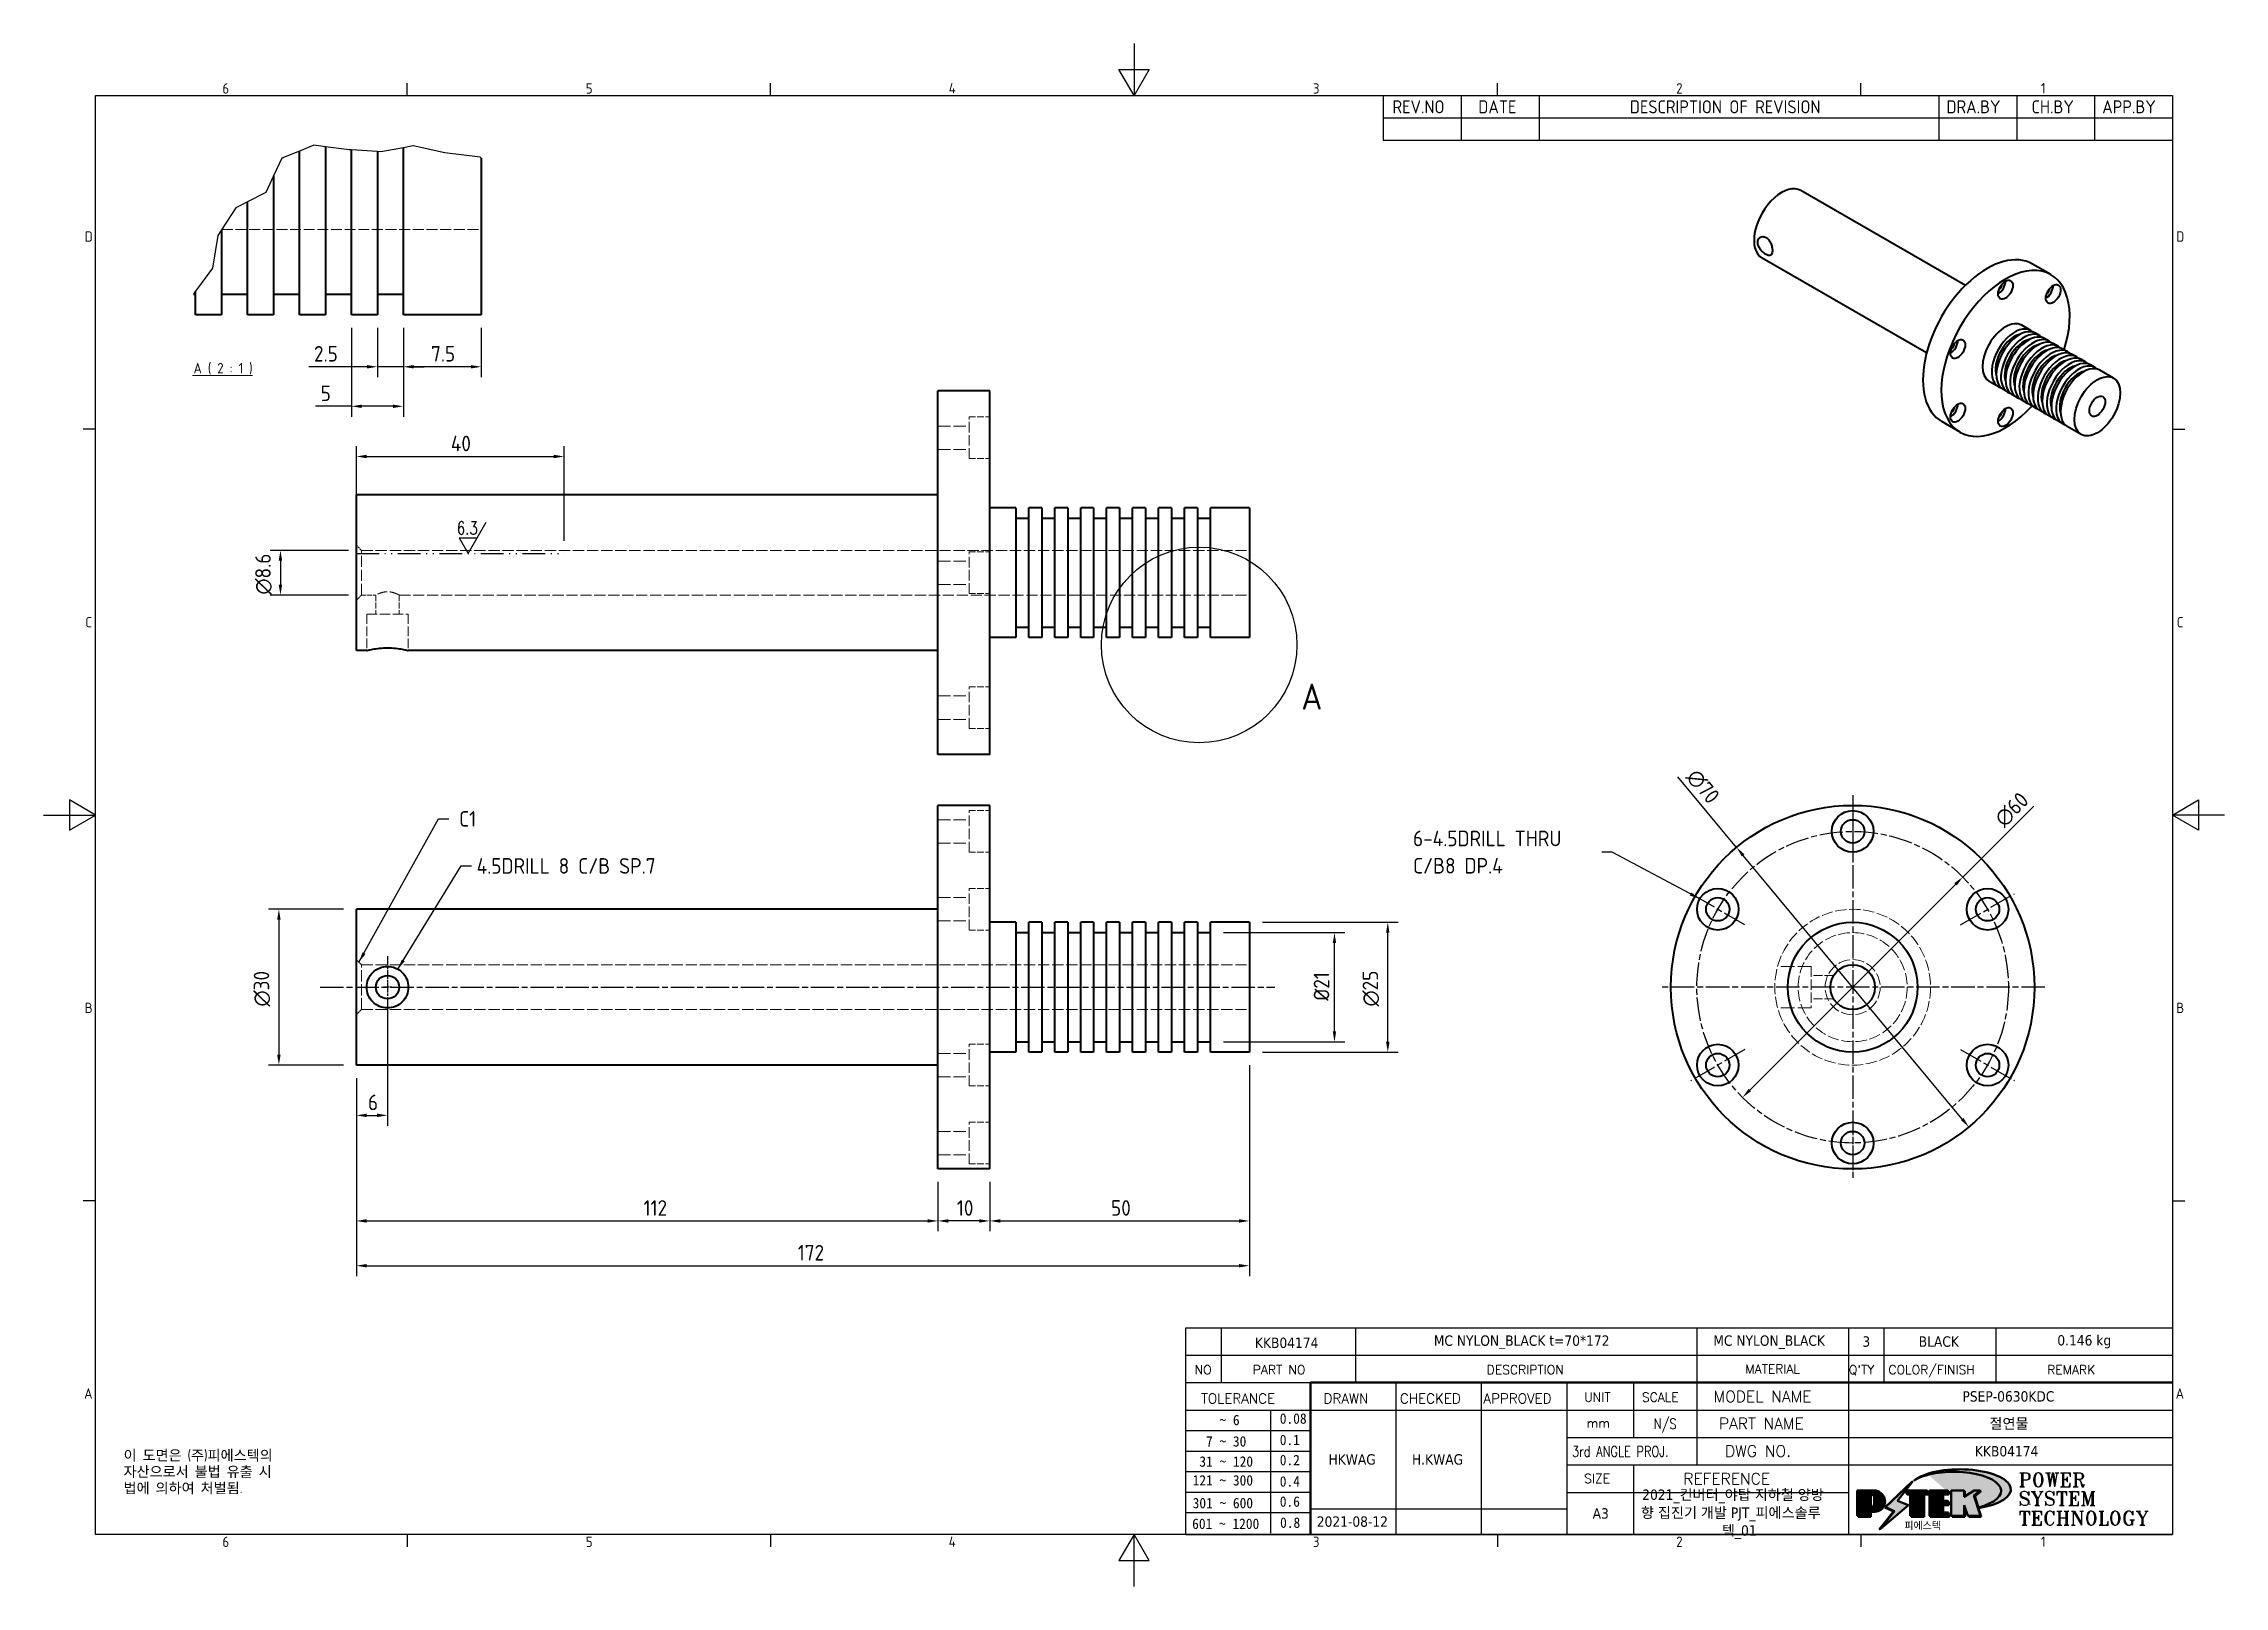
# Model space of a CAD drawing. Header units: millimetres. Extents: x 0 to 420, y 0 to 297.
import ezdxf
from ezdxf.enums import TextEntityAlignment as Align

# ---------------------------------------------------------------- set-up
doc = ezdxf.new("R2010")
doc.units = ezdxf.units.MM
for name, pattern in [('CHAIN', [0.3543, 0.2362, -0.0295, 0.0591, -0.0295]), ('DASH_DOUBLE_DOT', [0.4398, 0.24, -0.06, 0.0098, -0.06, 0.01, -0.06]), ('DASHED', [0.2067, 0.1654, -0.0413])]:
    doc.linetypes.add(name, pattern=pattern)
doc.layers.get('0').update_dxf_attribs({"color": 3, "lineweight": 25})
for name, color, linetype, lineweight in [('DIM', 4, 'Continuous', 25), ('가려진 것(ISO)', 2, 'DASHED', 18), ('가시적인 것(ISO)', 3, 'Continuous', 40), ('경계(ISO)', 7, 'Continuous', 25), ('기호(ISO)', 5, 'Continuous', 25), ('끊기 선(JIS)', 7, 'Continuous', 25), ('상세 경계(JIS)', 7, 'Continuous', 25), ('스케치 형상(ISO)', 3, 'Continuous', 25), ('제목(ISO)', 5, 'Continuous', 50), ('중심 표식(ISO)', 1, 'Continuous', 25), ('중심선(ISO)', 1, 'Continuous', 25), ('치수(ISO)', 2, 'Continuous', 25), ('해치(ISO)', 7, 'Continuous', 18)]:
    doc.layers.add(name, color=color, linetype=linetype, lineweight=lineweight)
doc.styles.add('HAN_291', font='')
doc.styles.add('HAN_370', font='', dxfattribs={"width": 2})
doc.styles.add('ISO Proportiona M2B', font='isocp.shx')
doc.styles.add('RC_284', font='ROMANC.shx')
doc.styles.add('RC_287', font='ROMANC.shx')
doc.styles.add('RC_292', font='ROMANC.shx')
doc.styles.add('ROMANT_294', font='romant.shx')
doc.styles.add('문자 텍스트_PSTEK_POSCO', font='isocp.shx')
doc.styles.add('부품번호텍스트_PSTEK_POSCO', font='isocp.shx')
doc.styles.add('치수 텍스트_PSTEK_POSCO', font='isocp.shx')
doc.styles.add('텍스트 스타일198', font='tahoma.ttf')
doc.styles.add('텍스트 스타일333', font='ROMANC.shx', dxfattribs={"width": 0.8})
doc.styles.add('텍스트 스타일466', font='isocp.shx')
doc.styles.add('텍스트 스타일492', font='romans.shx', dxfattribs={"width": 0.75})
doc.styles.get('HAN_291').set_extended_font_data('GulimChe')
doc.styles.get('HAN_370').set_extended_font_data('GulimChe')
doc.dimstyles.new('치수_PSTEK_POSCO', dxfattribs={"dimtxt": 3, "dimasz": 2, "dimexe": 2, "dimexo": 2.5, "dimgap": 1, "dimtad": 1, "dimrnd": 1e-08, "dimdsep": 46, "dimtxsty": '치수 텍스트_PSTEK_POSCO', "dimcen": 0.09, "dimdle": 10, "dimclrd": 7, "dimclre": 7, "dimclrt": 2, "dimadec": 1, "dimazin": 2, "dimtfac": 1, "dimtmove": 0, "dimatfit": 3, "dimfxl": 0, "dimtolj": 1, "dimlwd": -1, "dimlwe": -1, "dimarcsym": 0})
doc.dimstyles.new('치수_PSTEK_POSCO$7', dxfattribs={"dimtxt": 3, "dimasz": 2, "dimexe": 2, "dimexo": 2.5, "dimgap": 1, "dimtad": 1, "dimrnd": 1e-08, "dimdsep": 46, "dimtxsty": '치수 텍스트_PSTEK_POSCO', "dimcen": 0.09, "dimdle": 10, "dimclrd": 7, "dimclre": 7, "dimclrt": 2, "dimadec": 1, "dimazin": 2, "dimtfac": 1, "dimtmove": 0, "dimatfit": 3, "dimfxl": 0, "dimtolj": 1, "dimlwd": -1, "dimlwe": -1, "dimarcsym": 0})

msp = doc.modelspace()

# ---------------------------------------------------------------- texts
at = {"layer": '기호(ISO)', "color": 2}
for s, insert, char_height, attachment_point, style in [('REV.NO', (259.787, 283.583), 2.5, 7, 'ISO Proportiona M2B'), ('DATE', (276.314, 283.583), 2.5, 7, 'ISO Proportiona M2B'), ('DESCRIPTION OF REVISION', (305.507, 283.583), 2.5, 7, 'ISO Proportiona M2B'), ('DRA.BY', (366.476, 283.583), 2.5, 7, 'ISO Proportiona M2B'), ('CH.BY', (382.864, 283.583), 2.5, 7, 'ISO Proportiona M2B'), ('APP.BY', (396.478, 283.583), 2.5, 7, 'ISO Proportiona M2B'), ('{C1}', (80.027, 147.757), 3, 4, '치수 텍스트_PSTEK_POSCO')]:
    msp.add_mtext(s, dxfattribs=dict(at, insert=insert, char_height=char_height, attachment_point=attachment_point, style=style))
at = {"layer": '기호(ISO)', "color": 7, "insert": (28.866, 233.319), "char_height": 2, "attachment_point": 7, "style": '텍스트 스타일466'}
msp.add_mtext('A ( 2 : 1 )', dxfattribs=at)
at = {"layer": '기호(ISO)', "color": 2, "char_height": 3, "attachment_point": 4, "style": '치수 텍스트_PSTEK_POSCO'}
for s, insert, width, line_spacing_factor in [('{6-4.5DRILL THRU \\PC/B8 DP.4}', (263.734, 141.357), 35.35963, 1.05), ('{4.5DRILL 8 C/B SP.7}', (83.4, 138.694), 39.7367, 0.525)]:
    msp.add_mtext(s, dxfattribs=dict(at, insert=insert, width=width, line_spacing_factor=line_spacing_factor))
at = {"layer": '기호(ISO)', "color": 7, "insert": (15.395, 26.228), "char_height": 2, "width": 51.24014, "attachment_point": 1, "line_spacing_factor": 0.944221, "style": '문자 텍스트_PSTEK_POSCO'}
msp.add_mtext('{이 도면은 (주)피에스텍의\\P자산으로서 불법 유출 시 \\P법에 의하여 처벌됨.}', dxfattribs=at)

# ---------------------------------------------------------------- blocks, each defined once
blk = doc.blocks.new('경계 Default Border')
at = {"layer": '경계(ISO)'}
for p, q in [((70, 287), (70, 289.4)), ((140, 287), (140, 289.4)), ((280, 287), (280, 289.4)), ((350, 287), (350, 289.4)), ((10, 222.75), (7.6, 222.75)), ((410, 222.75), (412.4, 222.75)), ((10, 74.25), (7.6, 74.25)), ((410, 74.25), (412.4, 74.25)), ((70, 10), (70, 7.6)), ((140, 10), (140, 7.6)), ((280, 10), (280, 7.6)), ((350, 10), (350, 7.6))]:
    blk.add_line(p, q, dxfattribs=at)
at = {"layer": '경계(ISO)', "flags": 128}
for points in [[(210, 297), (210, 287), (207.11, 292), (212.89, 292), (210, 287)], [(10, 10), (10, 287), (410, 287), (410, 10), (10, 10)], [(0, 148.5), (10, 148.5), (5, 151.39), (5, 145.61), (10, 148.5)], [(420, 148.5), (410, 148.5), (415, 151.39), (415, 145.61), (410, 148.5)], [(210, 0), (210, 10), (207.11, 5), (212.89, 5), (210, 10)]]:
    blk.add_lwpolyline(points, dxfattribs=at)
at = {"layer": '경계(ISO)', "color": 2, "char_height": 2, "attachment_point": 7, "style": '문자 텍스트_PSTEK_POSCO'}
for s, insert in [('6', (34.43, 287.38)), ('5', (104.43, 287.38)), ('4', (174.32, 287.4)), ('3', (244.45, 287.38)), ('2', (314.42, 287.38)), ('1', (384.66, 287.4)), ('D', (7.92, 258.86)), ('D', (410.72, 258.86)), ('C', (8.03, 184.61)), ('C', (410.83, 184.61)), ('B', (7.92, 110.36)), ('B', (410.72, 110.36)), ('A', (7.81, 36.12)), ('A', (410.61, 36.12)), ('6', (34.43, 7.58)), ('5', (104.43, 7.58)), ('4', (174.32, 7.6)), ('3', (244.45, 7.58)), ('2', (314.42, 7.58)), ('1', (384.66, 7.6))]:
    blk.add_mtext(s, dxfattribs=dict(at, insert=insert))
blk = doc.blocks.new('제목 블록 PSTEK')
for color, points in [(252, [(317.22, 17.06), (322.03, 21.63), (322.28, 21.94), (317.05, 16.98), (318.75, 16.19), (316, 12.72), (316.34, 13), (318.92, 16.27)]), (5, [(321.62, 17.42), (319.53, 18.25), (322.45, 22.02), (317.22, 17.06), (318.92, 16.27), (316.17, 12.8)]), (1, [(324.48, 19.61), (325.24, 19.61), (325.24, 20.26), (321.23, 20.26), (321.23, 19.61), (321.98, 19.61), (321.98, 15.34), (324.48, 15.34)]), (252, [(321.98, 19.61), (321.4, 19.61), (321.4, 19.46), (321.98, 19.46)]), (252, [(324.66, 19.46), (325.42, 19.46), (325.42, 20.11), (325.24, 20.11), (325.24, 19.61), (324.48, 19.61), (324.48, 15.34), (322.16, 15.34), (322.16, 15.19), (324.66, 15.19)]), (1, [(329.23, 20.26), (325.66, 20.26), (325.66, 15.34), (329.36, 15.34), (329.36, 15.99), (328.11, 15.99), (328.11, 17.56), (329.23, 17.56), (329.23, 18.26), (328.11, 18.26), (328.11, 19.61), (329.23, 19.61)]), (252, [(328.29, 19.46), (329.41, 19.46), (329.41, 20.11), (329.23, 20.11), (329.23, 19.61), (328.11, 19.61), (328.11, 18.26), (328.29, 18.26)]), (252, [(328.29, 17.42), (329.41, 17.42), (329.41, 18.11), (329.23, 18.11), (329.23, 17.56), (328.11, 17.56), (328.11, 15.99), (328.29, 15.99)]), (1, [(332.33, 20.26), (329.86, 20.26), (329.86, 15.34), (332.33, 15.34), (332.33, 17.43), (333.07, 15.34), (335.49, 15.34), (334.25, 19.31), (335.44, 20.26), (334.31, 20.26), (332.33, 19)]), (252, [(332.51, 16.93), (332.33, 17.43), (332.33, 15.34), (330.04, 15.34), (330.04, 15.19), (332.51, 15.19)]), (252, [(332.51, 20.11), (332.33, 20.11), (332.33, 19), (332.51, 19.11)]), (252, [(335.62, 20.11), (335.25, 20.11), (334.25, 19.31), (335.49, 15.34), (333.2, 15.34), (333.25, 15.19), (335.66, 15.19), (334.43, 19.16)]), (252, [(329.54, 15.85), (329.36, 15.85), (329.36, 15.34), (325.83, 15.34), (325.83, 15.19), (329.54, 15.19)])]:
    blk.add_hatch(color=color).paths.add_polyline_path(points)
h = blk.add_hatch(color=1)
edge = h.paths.add_edge_path(flags=0)
edge.add_line((314.22, 19.61), (314.22, 17))
edge.add_line((314.22, 17), (314.35, 17))
edge.add_arc((314.35, 17.65), 0.651, 270, 360)
edge.add_line((315, 17.65), (315, 18.96))
edge.add_arc((314.35, 18.96), 0.651, 0, 90)
edge.add_line((314.35, 19.61), (314.22, 19.61))
edge = h.paths.add_edge_path()
edge.add_arc((314.98, 18.29), 1.97, 270, 450)
edge.add_line((314.98, 20.26), (311.77, 20.26))
edge.add_line((311.77, 20.26), (311.77, 15.34))
edge.add_line((311.77, 15.34), (314.22, 15.34))
edge.add_line((314.22, 15.34), (314.22, 16.32))
edge.add_line((314.22, 16.32), (314.98, 16.32))
h = blk.add_hatch(color=252)
edge = h.paths.add_edge_path()
edge.add_arc((314.98, 18.29), 1.97, 270, 406.8279)
edge.add_arc((315.16, 18.14), 1.97, -90, 53.561, ccw=False)
edge.add_line((315.16, 16.17), (314.4, 16.17))
edge.add_line((314.4, 16.17), (314.4, 15.19))
edge.add_line((314.4, 15.19), (311.94, 15.19))
edge.add_line((311.94, 15.19), (311.94, 15.34))
edge.add_line((311.94, 15.34), (314.22, 15.34))
edge.add_line((314.22, 15.34), (314.22, 16.32))
edge.add_line((314.22, 16.32), (314.98, 16.32))
h = blk.add_hatch(color=252)
edge = h.paths.add_edge_path()
edge.add_line((314.4, 19.46), (314.53, 19.46))
edge.add_arc((314.53, 18.81), 0.651, 60.4189, 90, ccw=False)
edge.add_arc((314.35, 18.96), 0.651, 39.9699, 90)
edge.add_line((314.35, 19.61), (314.22, 19.61))
edge.add_line((314.22, 19.61), (314.22, 17))
edge.add_line((314.22, 17), (314.35, 17))
edge.add_arc((314.35, 17.65), 0.651, 270, 274.6931)
edge.add_line((314.4, 17), (314.4, 19.46))
at = {"layer": '해치(ISO)', "true_color": 0x27d1fc}
h = blk.add_hatch(color=140, dxfattribs=at)
edge = h.paths.add_edge_path()
edge.add_ellipse((330.37, 20.16), major_axis=(9.1, 0), ratio=0.40699, start_angle=301.3098, end_angle=507.7437)
edge.add_ellipse((331.53, 20.46), major_axis=(-9.82, 0), ratio=0.39426, start_angle=111.5121, end_angle=334.4703, ccw=False)
edge.add_line((335.14, 16.86), (335.1, 16.99))
at = {"color": 180}
for p, q in [((182.48, 11.79), (182.48, 51.57)), ((182.48, 51.57), (372.48, 51.57)), ((189.27, 51.57), (189.27, 41.01)), ((215.22, 41.01), (215.22, 51.57)), ((280.88, 51.57), (280.88, 41.01)), ((310.09, 51.57), (310.09, 41.01)), ((316.9, 51.57), (316.9, 41.01)), ((338.46, 51.57), (338.46, 41.01)), ((372.48, 51.57), (372.48, 11.79)), ((182.48, 46.29), (372.48, 46.29)), ((182.48, 41.01), (206.45, 41.01)), ((222.94, 11.79), (222.94, 41.01)), ((239.43, 11.79), (239.43, 41.01)), ((255.92, 11.79), (255.92, 41.01)), ((268.69, 41.01), (268.69, 30.45)), ((280.88, 41.01), (280.88, 25.17)), ((310.09, 41.01), (310.09, 11.79)), ((182.48, 35.73), (206.45, 35.73)), ((198.86, 12.03), (198.86, 35.73)), ((206.45, 35.73), (372.48, 35.73)), ((182.48, 31.78), (206.45, 31.78)), ((255.92, 30.45), (372.48, 30.45)), ((182.48, 27.83), (206.45, 27.83)), ((182.48, 23.88), (206.45, 23.88)), ((255.92, 25.17), (372.48, 25.17)), ((268.69, 25.17), (268.69, 11.79)), ((182.48, 19.93), (206.45, 19.93)), ((255.92, 19.89), (310.09, 19.89)), ((182.48, 15.98), (206.45, 15.98)), ((206.45, 16.74), (255.92, 16.74)), ((182.48, 11.79), (372.48, 11.79))]:
    blk.add_line(p, q, dxfattribs=at)
at = {"color": 7, "lineweight": 50}
for p, q in [((206.45, 11.79), (206.45, 41.01)), ((206.45, 41.01), (372.48, 41.01))]:
    blk.add_line(p, q, dxfattribs=at)
at = {"color": 7}
for p, q in [((322.28, 21.94), (317.05, 16.98)), ((322.45, 22.02), (317.22, 17.06)), ((317.22, 17.06), (322.03, 21.63)), ((319.53, 18.25), (322.45, 22.02)), ((322.03, 21.63), (322.28, 21.94)), ((314.98, 20.26), (311.77, 20.26)), ((311.77, 20.26), (311.77, 15.34)), ((314.98, 20.26), (311.77, 20.26)), ((311.77, 20.26), (311.77, 15.34)), ((314.22, 17), (314.22, 19.61)), ((314.22, 19.61), (314.35, 19.61)), ((314.35, 19.61), (314.22, 19.61)), ((314.22, 19.61), (314.22, 17)), ((314.22, 17), (314.22, 19.61)), ((314.22, 19.61), (314.35, 19.61)), ((314.35, 17), (314.22, 17)), ((314.22, 17), (314.35, 17)), ((314.35, 17), (314.22, 17)), ((314.4, 19.46), (314.53, 19.46)), ((314.4, 17), (314.4, 19.46)), ((315, 18.96), (315, 17.65)), ((315, 18.96), (315, 17.65)), ((316.17, 12.8), (321.62, 17.42)), ((317.05, 16.98), (318.75, 16.19)), ((318.92, 16.27), (317.22, 17.06)), ((317.22, 17.06), (318.92, 16.27)), ((321.62, 17.42), (319.53, 18.25)), ((325.24, 20.26), (321.23, 20.26)), ((321.23, 20.26), (321.23, 19.61)), ((325.24, 20.26), (321.23, 20.26)), ((321.23, 20.26), (321.23, 19.61)), ((321.23, 19.61), (321.98, 19.61)), ((321.23, 19.61), (321.98, 19.61)), ((321.4, 19.61), (321.4, 19.46)), ((321.98, 19.61), (321.4, 19.61)), ((321.4, 19.46), (321.98, 19.46)), ((321.98, 19.61), (321.98, 15.34)), ((321.98, 19.46), (321.98, 19.61)), ((321.98, 19.61), (321.98, 15.34)), ((324.48, 19.61), (325.24, 19.61)), ((324.48, 15.34), (324.48, 19.61)), ((325.24, 19.61), (324.48, 19.61)), ((324.48, 19.61), (324.48, 15.34)), ((324.48, 19.61), (325.24, 19.61)), ((324.48, 15.34), (324.48, 19.61)), ((324.66, 19.46), (325.42, 19.46)), ((324.66, 15.19), (324.66, 19.46)), ((325.24, 19.61), (325.24, 20.26)), ((325.24, 19.61), (325.24, 20.26)), ((325.42, 20.11), (325.24, 20.11)), ((325.24, 20.11), (325.24, 19.61)), ((325.42, 19.46), (325.42, 20.11)), ((329.23, 20.26), (325.66, 20.26)), ((325.66, 20.26), (325.66, 15.34)), ((325.66, 20.26), (325.66, 15.34)), ((329.23, 20.26), (325.66, 20.26)), ((328.11, 18.26), (328.11, 19.61)), ((328.11, 19.61), (329.23, 19.61)), ((329.23, 19.61), (328.11, 19.61)), ((328.11, 19.61), (328.11, 18.26)), ((328.11, 18.26), (328.11, 19.61)), ((328.11, 19.61), (329.23, 19.61)), ((329.23, 18.26), (328.11, 18.26)), ((328.11, 18.26), (328.29, 18.26)), ((329.23, 18.26), (328.11, 18.26)), ((328.11, 17.56), (329.23, 17.56)), ((328.11, 15.99), (328.11, 17.56)), ((329.23, 17.56), (328.11, 17.56)), ((328.11, 17.56), (328.11, 15.99)), ((328.11, 17.56), (329.23, 17.56)), ((328.11, 15.99), (328.11, 17.56)), ((328.29, 18.26), (328.29, 19.46)), ((328.29, 19.46), (329.41, 19.46)), ((328.29, 15.99), (328.29, 17.42)), ((328.29, 17.42), (329.41, 17.42)), ((329.23, 19.61), (329.23, 20.26)), ((329.23, 19.61), (329.23, 20.26)), ((329.41, 20.11), (329.23, 20.11)), ((329.23, 20.11), (329.23, 19.61)), ((329.23, 17.56), (329.23, 18.26)), ((329.23, 17.56), (329.23, 18.26)), ((329.41, 18.11), (329.23, 18.11)), ((329.23, 18.11), (329.23, 17.56)), ((329.41, 19.46), (329.41, 20.11)), ((329.41, 17.42), (329.41, 18.11)), ((332.33, 20.26), (329.86, 20.26)), ((329.86, 20.26), (329.86, 15.34)), ((329.86, 20.26), (329.86, 15.34)), ((332.33, 20.26), (329.86, 20.26)), ((334.31, 20.26), (332.33, 19)), ((332.33, 19), (332.33, 20.26)), ((334.31, 20.26), (332.33, 19)), ((332.33, 19), (332.33, 20.26)), ((332.51, 20.11), (332.33, 20.11)), ((332.33, 20.11), (332.33, 19)), ((332.33, 19), (332.51, 19.11)), ((332.33, 17.43), (333.07, 15.34)), ((332.33, 15.34), (332.33, 17.43)), ((332.51, 16.93), (332.33, 17.43)), ((332.33, 17.43), (332.33, 15.34)), ((332.33, 17.43), (333.07, 15.34)), ((332.33, 15.34), (332.33, 17.43)), ((332.51, 19.11), (332.51, 20.11)), ((332.51, 15.19), (332.51, 16.93)), ((334.25, 19.31), (335.44, 20.26)), ((334.25, 19.31), (335.44, 20.26)), ((335.25, 20.11), (334.25, 19.31)), ((335.49, 15.34), (334.25, 19.31)), ((334.25, 19.31), (335.49, 15.34)), ((335.49, 15.34), (334.25, 19.31)), ((335.44, 20.26), (334.31, 20.26)), ((335.44, 20.26), (334.31, 20.26)), ((334.43, 19.16), (335.62, 20.11)), ((335.66, 15.19), (334.43, 19.16)), ((335.62, 20.11), (335.25, 20.11)), ((345.04, 17.5), (344.99, 17.69)), ((311.77, 15.34), (314.22, 15.34)), ((311.77, 15.34), (314.22, 15.34)), ((314.22, 15.34), (311.94, 15.34)), ((311.94, 15.34), (311.94, 15.19)), ((311.94, 15.19), (314.4, 15.19)), ((314.22, 16.32), (314.98, 16.32)), ((314.22, 15.34), (314.22, 16.32)), ((314.98, 16.32), (314.22, 16.32)), ((314.22, 16.32), (314.22, 15.34)), ((314.22, 16.32), (314.98, 16.32)), ((314.22, 15.34), (314.22, 16.32)), ((314.4, 16.17), (315.16, 16.17)), ((314.4, 15.19), (314.4, 16.17)), ((318.75, 16.19), (316, 12.72)), ((316, 12.72), (316.34, 13)), ((318.92, 16.27), (316.17, 12.8)), ((316.34, 13), (318.92, 16.27)), ((321.98, 15.34), (324.48, 15.34)), ((321.98, 15.34), (324.48, 15.34)), ((324.48, 15.34), (322.16, 15.34)), ((322.16, 15.34), (322.16, 15.19)), ((322.16, 15.19), (324.66, 15.19)), ((325.66, 15.34), (329.36, 15.34)), ((325.66, 15.34), (329.36, 15.34)), ((329.36, 15.34), (325.83, 15.34)), ((325.83, 15.34), (325.83, 15.19)), ((325.83, 15.19), (329.54, 15.19)), ((329.36, 15.99), (328.11, 15.99)), ((328.11, 15.99), (328.29, 15.99)), ((329.36, 15.99), (328.11, 15.99)), ((329.36, 15.34), (329.36, 15.99)), ((329.36, 15.34), (329.36, 15.99)), ((329.54, 15.85), (329.36, 15.85)), ((329.36, 15.85), (329.36, 15.34)), ((329.54, 15.19), (329.54, 15.85)), ((329.86, 15.34), (332.33, 15.34)), ((329.86, 15.34), (332.33, 15.34)), ((332.33, 15.34), (330.04, 15.34)), ((330.04, 15.34), (330.04, 15.19)), ((330.04, 15.19), (332.51, 15.19)), ((333.07, 15.34), (335.49, 15.34)), ((333.07, 15.34), (335.49, 15.34)), ((335.49, 15.34), (333.2, 15.34)), ((333.2, 15.34), (333.25, 15.19)), ((333.25, 15.19), (335.66, 15.19))]:
    blk.add_line(p, q, dxfattribs=at)
at = {"color": 5}
for p, q in [((322.45, 22.02), (317.22, 17.06)), ((319.53, 18.25), (322.45, 22.02)), ((316.17, 12.8), (321.62, 17.42)), ((317.22, 17.06), (318.92, 16.27)), ((321.62, 17.42), (319.53, 18.25)), ((318.92, 16.27), (316.17, 12.8))]:
    blk.add_line(p, q, dxfattribs=at)
at = {"color": 1}
for p, q in [((314.98, 20.26), (311.77, 20.26)), ((311.77, 20.26), (311.77, 15.34)), ((314.22, 17), (314.22, 19.61)), ((314.22, 19.61), (314.35, 19.61)), ((314.35, 17), (314.22, 17)), ((315, 18.96), (315, 17.65)), ((325.24, 20.26), (321.23, 20.26)), ((321.23, 20.26), (321.23, 19.61)), ((321.23, 19.61), (321.98, 19.61)), ((321.98, 19.61), (321.98, 15.34)), ((324.48, 19.61), (325.24, 19.61)), ((324.48, 15.34), (324.48, 19.61)), ((325.24, 19.61), (325.24, 20.26)), ((329.23, 20.26), (325.66, 20.26)), ((325.66, 20.26), (325.66, 15.34)), ((328.11, 18.26), (328.11, 19.61)), ((328.11, 19.61), (329.23, 19.61)), ((329.23, 18.26), (328.11, 18.26)), ((328.11, 17.56), (329.23, 17.56)), ((328.11, 15.99), (328.11, 17.56)), ((329.23, 19.61), (329.23, 20.26)), ((329.23, 17.56), (329.23, 18.26)), ((332.33, 20.26), (329.86, 20.26)), ((329.86, 20.26), (329.86, 15.34)), ((334.31, 20.26), (332.33, 19)), ((332.33, 19), (332.33, 20.26)), ((332.33, 17.43), (333.07, 15.34)), ((332.33, 15.34), (332.33, 17.43)), ((334.25, 19.31), (335.44, 20.26)), ((335.49, 15.34), (334.25, 19.31)), ((335.44, 20.26), (334.31, 20.26)), ((311.77, 15.34), (314.22, 15.34)), ((314.22, 16.32), (314.98, 16.32)), ((314.22, 15.34), (314.22, 16.32)), ((321.98, 15.34), (324.48, 15.34)), ((325.66, 15.34), (329.36, 15.34)), ((329.36, 15.99), (328.11, 15.99)), ((329.36, 15.34), (329.36, 15.99)), ((329.86, 15.34), (332.33, 15.34)), ((333.07, 15.34), (335.49, 15.34))]:
    blk.add_line(p, q, dxfattribs=at)
at = {"color": 7}
for centre, radius, start, end in [((314.35, 18.96), 0.651, 0, 90), ((314.35, 18.96), 0.651, 39.9699, 90), ((314.35, 18.96), 0.651, 0, 90), ((314.35, 17.65), 0.651, 270, 0), ((314.35, 17.65), 0.651, 270, 0), ((314.35, 17.65), 0.651, 270, 274.6931), ((314.53, 18.81), 0.651, 60.4189, 90), ((314.98, 18.29), 1.97, 270, 90), ((314.98, 18.29), 1.97, 270, 90), ((314.98, 18.29), 1.97, 270, 46.8279), ((315.16, 18.14), 1.97, 270, 53.561)]:
    blk.add_arc(centre, radius, start, end, dxfattribs=at)
at = {"color": 1}
for centre, radius, start, end in [((314.35, 18.96), 0.651, 0, 90), ((314.35, 17.65), 0.651, 270, 0), ((314.98, 18.29), 1.97, 270, 90)]:
    blk.add_arc(centre, radius, start, end, dxfattribs=at)
at = {"layer": '제목(ISO)', "lineweight": 18}
blk.add_line((182.48, 35.73), (182.48, 11.79), dxfattribs=at)
at = {"layer": '제목(ISO)'}
for p, q in [((322.28, 21.94), (317.05, 16.98)), ((322.45, 22.02), (317.22, 17.06)), ((317.22, 17.06), (322.03, 21.63)), ((319.53, 18.25), (322.45, 22.02)), ((322.03, 21.63), (322.28, 21.94)), ((314.98, 20.26), (311.77, 20.26)), ((311.77, 20.26), (311.77, 15.34)), ((314.22, 17), (314.22, 19.61)), ((314.22, 19.61), (314.35, 19.61)), ((314.35, 19.61), (314.22, 19.61)), ((314.22, 19.61), (314.22, 17)), ((314.35, 17), (314.22, 17)), ((314.22, 17), (314.35, 17)), ((314.4, 19.46), (314.53, 19.46)), ((314.4, 17), (314.4, 19.46)), ((315, 18.96), (315, 17.65)), ((316.17, 12.8), (321.62, 17.42)), ((317.05, 16.98), (318.75, 16.19)), ((317.22, 17.06), (318.92, 16.27)), ((318.92, 16.27), (317.22, 17.06)), ((321.62, 17.42), (319.53, 18.25)), ((325.24, 20.26), (321.23, 20.26)), ((321.23, 20.26), (321.23, 19.61)), ((321.23, 19.61), (321.98, 19.61)), ((321.98, 19.61), (321.4, 19.61)), ((321.4, 19.61), (321.4, 19.46)), ((321.4, 19.46), (321.98, 19.46)), ((321.98, 19.61), (321.98, 15.34)), ((321.98, 19.46), (321.98, 19.61)), ((324.48, 19.61), (325.24, 19.61)), ((324.48, 15.34), (324.48, 19.61)), ((325.24, 19.61), (324.48, 19.61)), ((324.48, 19.61), (324.48, 15.34)), ((324.66, 19.46), (325.42, 19.46)), ((324.66, 15.19), (324.66, 19.46)), ((325.24, 19.61), (325.24, 20.26)), ((325.42, 20.11), (325.24, 20.11)), ((325.24, 20.11), (325.24, 19.61)), ((325.42, 19.46), (325.42, 20.11)), ((329.23, 20.26), (325.66, 20.26)), ((325.66, 20.26), (325.66, 15.34)), ((328.11, 18.26), (328.11, 19.61)), ((328.11, 19.61), (329.23, 19.61)), ((329.23, 19.61), (328.11, 19.61)), ((328.11, 19.61), (328.11, 18.26)), ((329.23, 18.26), (328.11, 18.26)), ((328.11, 18.26), (328.29, 18.26)), ((328.11, 15.99), (328.11, 17.56)), ((328.11, 17.56), (329.23, 17.56)), ((329.23, 17.56), (328.11, 17.56)), ((328.11, 17.56), (328.11, 15.99)), ((328.29, 19.46), (329.41, 19.46)), ((328.29, 18.26), (328.29, 19.46)), ((328.29, 17.42), (329.41, 17.42)), ((328.29, 15.99), (328.29, 17.42)), ((329.23, 19.61), (329.23, 20.26)), ((329.41, 20.11), (329.23, 20.11)), ((329.23, 20.11), (329.23, 19.61)), ((329.23, 17.56), (329.23, 18.26)), ((329.41, 18.11), (329.23, 18.11)), ((329.23, 18.11), (329.23, 17.56)), ((329.41, 19.46), (329.41, 20.11)), ((329.41, 17.42), (329.41, 18.11)), ((332.33, 20.26), (329.86, 20.26)), ((329.86, 20.26), (329.86, 15.34)), ((334.31, 20.26), (332.33, 19)), ((332.33, 19), (332.33, 20.26)), ((332.51, 20.11), (332.33, 20.11)), ((332.33, 20.11), (332.33, 19)), ((332.33, 19), (332.51, 19.11)), ((332.33, 15.34), (332.33, 17.43)), ((332.33, 17.43), (333.07, 15.34)), ((332.51, 16.93), (332.33, 17.43)), ((332.33, 17.43), (332.33, 15.34)), ((332.51, 19.11), (332.51, 20.11)), ((332.51, 15.19), (332.51, 16.93)), ((334.25, 19.31), (335.44, 20.26)), ((335.25, 20.11), (334.25, 19.31)), ((335.49, 15.34), (334.25, 19.31)), ((334.25, 19.31), (335.49, 15.34)), ((335.44, 20.26), (334.31, 20.26)), ((334.43, 19.16), (335.62, 20.11)), ((335.66, 15.19), (334.43, 19.16)), ((335.62, 20.11), (335.25, 20.11)), ((311.77, 15.34), (314.22, 15.34)), ((314.22, 15.34), (311.94, 15.34)), ((311.94, 15.34), (311.94, 15.19)), ((311.94, 15.19), (314.4, 15.19)), ((314.22, 15.34), (314.22, 16.32)), ((314.22, 16.32), (314.98, 16.32)), ((314.98, 16.32), (314.22, 16.32)), ((314.22, 16.32), (314.22, 15.34)), ((314.4, 15.19), (314.4, 16.17)), ((314.4, 16.17), (315.16, 16.17)), ((318.75, 16.19), (316, 12.72)), ((316, 12.72), (316.34, 13)), ((318.92, 16.27), (316.17, 12.8)), ((316.34, 13), (318.92, 16.27)), ((321.98, 15.34), (324.48, 15.34)), ((324.48, 15.34), (322.16, 15.34)), ((322.16, 15.34), (322.16, 15.19)), ((322.16, 15.19), (324.66, 15.19)), ((325.66, 15.34), (329.36, 15.34)), ((329.36, 15.34), (325.83, 15.34)), ((325.83, 15.34), (325.83, 15.19)), ((325.83, 15.19), (329.54, 15.19)), ((329.36, 15.99), (328.11, 15.99)), ((328.11, 15.99), (328.29, 15.99)), ((329.36, 15.34), (329.36, 15.99)), ((329.54, 15.85), (329.36, 15.85)), ((329.36, 15.85), (329.36, 15.34)), ((329.54, 15.19), (329.54, 15.85)), ((329.86, 15.34), (332.33, 15.34)), ((332.33, 15.34), (330.04, 15.34)), ((330.04, 15.34), (330.04, 15.19)), ((330.04, 15.19), (332.51, 15.19)), ((333.07, 15.34), (335.49, 15.34)), ((335.49, 15.34), (333.2, 15.34)), ((333.2, 15.34), (333.25, 15.19)), ((333.25, 15.19), (335.66, 15.19))]:
    blk.add_line(p, q, dxfattribs=at)
at = {"layer": '제목(ISO)', "color": 4}
blk.add_line((335.14, 16.86), (335.1, 16.99), dxfattribs=at)
at = {"layer": '제목(ISO)'}
for centre, radius, start, end in [((314.35, 18.96), 0.651, 0, 90), ((314.35, 18.96), 0.651, 39.9699, 90), ((314.35, 17.65), 0.651, 270, 0), ((314.35, 17.65), 0.651, 270, 274.6931), ((314.53, 18.81), 0.651, 60.4189, 90), ((314.98, 18.29), 1.97, 46.8279, 90), ((314.98, 18.29), 1.97, 270, 46.8279), ((314.98, 18.29), 1.97, 270, 46.8279), ((315.16, 18.14), 1.97, 270, 53.561)]:
    blk.add_arc(centre, radius, start, end, dxfattribs=at)
at = {"layer": '제목(ISO)', "color": 4}
for centre, major_axis, ratio, start_param, end_param in [((331.53, 20.46), (9.82, 0), 0.39426, 5.087845, 8.9792), ((330.37, 20.16), (9.1, 0), 0.40699, 5.258849, 8.861799)]:
    blk.add_ellipse(centre, major_axis=major_axis, ratio=ratio, start_param=start_param, end_param=end_param, dxfattribs=at)
at = {"color": 2}
for s, height, style, p in [('NO', 1.742, 'RC_284', (184.14, 42.62)), ('PART NO', 1.742, 'RC_284', (195.34, 42.62)), ('DESCRIPTION', 1.7424, 'RC_284', (240.4, 42.62)), ("Q'TY", 1.742, 'RC_284', (310.14, 42.62)), ('COLOR/FINISH', 1.7424, 'RC_284', (317.77, 42.62)), ('REMARK', 1.742, 'RC_284', (348.35, 42.62)), (' TOLERANCE', 1.9, 'RC_287', (184.09, 37.01)), ('DRAWN', 1.9, 'RC_287', (208.98, 37.01)), ('CHECKED', 1.9, 'RC_287', (223.69, 37.01)), ('APPROVED', 1.9, 'RC_287', (239.78, 37.01)), ('UNIT', 1.742, 'RC_284', (259.17, 37.34)), ('SCALE', 1.742, 'RC_284', (270.29, 37.34)), ('MODEL NAME', 2.178, 'RC_292', (284.1, 37.25)), ('    ~ 6', 2, 'HAN_291', (183.77, 32.82)), ('0.08', 2, 'HAN_291', (200.55, 33.1)), ('PART NAME', 2.178, 'RC_292', (285.14, 32.03)), ('  7 ~ 30', 2, 'HAN_291', (183.77, 28.71)), ('0.1', 2, 'HAN_291', (200.55, 28.99)), ('mm', 1.742, 'RC_284', (259.65, 32.35)), (' 31 ~ 120', 2, 'HAN_291', (183.77, 24.83)), ('0.2', 2, 'HAN_291', (200.55, 25.11)), (' DWG NO.', 2.178, 'RC_292', (284.81, 26.75)), ('121 ~ 300', 2, 'HAN_291', (183.77, 21.21)), ('0.4', 2, 'HAN_291', (200.55, 21)), ('SIZE', 1.742, 'RC_284', (259.17, 21.69)), ('REFERENCE', 2.178, 'RC_292', (278.27, 21.43)), ('301 ~ 600', 2, 'HAN_291', (183.77, 16.83)), ('0.6', 2, 'HAN_291', (200.55, 17.12)), ('601 ~ 1200', 2, 'HAN_291', (183.68, 12.85)), ('0.8', 2, 'HAN_291', (200.61, 13.06))]:
    blk.add_text(s, height=height, dxfattribs=dict(at, style=style)).set_placement(p)
at = {"color": 2, "style": 'RC_284'}
blk.add_text('MATERIAL', height=1.742, dxfattribs=at).set_placement((295.48, 43.65), align=Align.MIDDLE_CENTER)
at = {"color": 7, "style": '텍스트 스타일333', "width": 0.8}
blk.add_text('N/S', height=2, dxfattribs=at).set_placement((274.78, 33.09), align=Align.MIDDLE_CENTER)
at = {"color": 2, "style": '텍스트 스타일333', "width": 0.8}
blk.add_text('3rd ANGLE PROJ.', height=2, dxfattribs=at).set_placement((256.84, 26.76))
at = {"color": 7, "style": 'ROMANT_294'}
for s, p in [('POWER', (342.83, 20.97)), ('SYSTEM', (342.83, 17.33)), ('TECHNOLOGY', (342.83, 13.57))]:
    blk.add_text(s, height=2.7, dxfattribs=at).set_placement(p)
at = {"color": 7, "insert": (320.85, 14.21), "char_height": 1.4, "attachment_point": 1, "line_spacing_factor": 0.332, "style": 'HAN_370'}
blk.add_mtext('\\fHY견고딕|b0|i0;\\H1.4000;피에스텍', dxfattribs=at)
at = {"layer": '제목(ISO)', "color": 7, "style": '텍스트 스타일198'}
for tag, p in [('질량\\P3;_001', (350.3, 48.16)), ('부품_번호_001', (195.77, 47.68)), ('설명_001', (230.22, 48.1)), ('재질_001', (284.05, 48.11)), ("3._Q'TY_001", (312.76, 47.93)), ('4._COLOR_001', (323.6, 47.93)), ('1._MODEL_NAME_001', (332.03, 37.37)), ('제목_001', (337.22, 32.13)), ('설계자_001', (209.94, 25.23)), ('점검자_001', (226.01, 25.23)), ('부품_번호_001', (334.43, 26.81)), ('시트_크기_001', (260.81, 14.84)), ('프로젝트_002', (270.12, 14.98)), ('프로젝트_001', (270.36, 18.44)), ('작성_날짜_001', (207.68, 13.27)), ('프로젝트_003', (285.7, 11.55))]:
    blk.add_attdef(tag, p, '', height=2, dxfattribs=at)
for tag, p in [('엔지니어링_승인자', (247.67, 26.23)), ('점검_날짜', (231.18, 14.27)), ('엔지니어링_승인_날짜', (247.67, 14.27))]:
    blk.add_attdef(tag, text='', height=2, dxfattribs=at).set_placement(p, align=Align.MIDDLE_CENTER)
blk = doc.blocks.new('2dDetail0')
at = {"layer": '상세 경계(JIS)'}
blk.add_circle((222.55, 181.24), 18.83, dxfattribs=at)
at = {"layer": '상세 경계(JIS)', "insert": (242.23, 168.78), "char_height": 5, "attachment_point": 7, "style": '부품번호텍스트_PSTEK_POSCO'}
blk.add_mtext('A', dxfattribs=at)
blk = doc.blocks.new('*D22')
at = {"layer": 'Defpoints', "color": 0, "transparency": 16777216}
for p in [(66.23, 114.6), (60.23, 100.35), (66.23, 90.67)]:
    blk.add_point(p, dxfattribs=at)
at = {"layer": '치수(ISO)', "color": 7, "transparency": 16777216}
for p, q in [((66.23, 112.1), (66.23, 88.67)), ((60.23, 97.85), (60.23, 88.67)), ((62.23, 90.67), (64.23, 90.67))]:
    blk.add_line(p, q, dxfattribs=at)
for points in [[(62.23, 91.01), (62.23, 90.34), (60.23, 90.67)], [(64.23, 91.01), (64.23, 90.34), (66.23, 90.67)]]:
    blk.add_solid(points, dxfattribs=at)
at = {"layer": '치수(ISO)', "color": 2, "transparency": 16777216, "insert": (62.47, 93.17), "char_height": 3, "attachment_point": 4, "style": '치수 텍스트_PSTEK_POSCO'}
blk.add_mtext('\\A1;6', dxfattribs=at)
blk = doc.blocks.new('*D23')
at = {"layer": 'Defpoints', "color": 0, "transparency": 16777216}
for p in [(60.23, 100.35), (172.23, 80.35), (172.23, 70.35)]:
    blk.add_point(p, dxfattribs=at)
at = {"layer": '치수(ISO)', "color": 7, "transparency": 16777216}
for p, q in [((60.23, 97.85), (60.23, 68.35)), ((172.23, 77.85), (172.23, 68.35)), ((62.23, 70.35), (170.23, 70.35))]:
    blk.add_line(p, q, dxfattribs=at)
for points in [[(62.23, 70.68), (62.23, 70.02), (60.23, 70.35)], [(170.23, 70.68), (170.23, 70.02), (172.23, 70.35)]]:
    blk.add_solid(points, dxfattribs=at)
at = {"layer": '치수(ISO)', "color": 2, "transparency": 16777216, "insert": (115.54, 72.85), "char_height": 3, "attachment_point": 4, "style": '치수 텍스트_PSTEK_POSCO'}
blk.add_mtext('\\A1;112', dxfattribs=at)
blk = doc.blocks.new('*D24')
at = {"layer": 'Defpoints', "color": 0, "transparency": 16777216}
for p in [(172.23, 80.35), (182.23, 80.35), (172.23, 70.35)]:
    blk.add_point(p, dxfattribs=at)
at = {"layer": '치수(ISO)', "color": 7, "transparency": 16777216}
for p, q in [((172.23, 77.85), (172.23, 68.35)), ((182.23, 77.85), (182.23, 68.35)), ((180.23, 70.35), (174.23, 70.35))]:
    blk.add_line(p, q, dxfattribs=at)
for points in [[(174.23, 70.68), (174.23, 70.02), (172.23, 70.35)], [(180.23, 70.68), (180.23, 70.02), (182.23, 70.35)]]:
    blk.add_solid(points, dxfattribs=at)
at = {"layer": '치수(ISO)', "color": 2, "transparency": 16777216, "insert": (175.88, 72.85), "char_height": 3, "attachment_point": 4, "style": '치수 텍스트_PSTEK_POSCO'}
blk.add_mtext('\\A1;10', dxfattribs=at)
blk = doc.blocks.new('*D25')
at = {"layer": 'Defpoints', "color": 0, "transparency": 16777216}
for p in [(232.23, 102.85), (182.23, 80.35), (232.23, 70.35)]:
    blk.add_point(p, dxfattribs=at)
at = {"layer": '치수(ISO)', "color": 7, "transparency": 16777216}
for p, q in [((232.23, 100.35), (232.23, 68.35)), ((182.23, 77.85), (182.23, 68.35)), ((184.23, 70.35), (230.23, 70.35))]:
    blk.add_line(p, q, dxfattribs=at)
for points in [[(184.23, 70.68), (184.23, 70.02), (182.23, 70.35)], [(230.23, 70.68), (230.23, 70.02), (232.23, 70.35)]]:
    blk.add_solid(points, dxfattribs=at)
at = {"layer": '치수(ISO)', "color": 2, "transparency": 16777216, "insert": (205.58, 72.85), "char_height": 3, "attachment_point": 4, "style": '치수 텍스트_PSTEK_POSCO'}
blk.add_mtext('\\A1;50', dxfattribs=at)
blk = doc.blocks.new('*D26')
at = {"layer": 'Defpoints', "color": 0, "transparency": 16777216}
for p in [(60.23, 130.35), (45.31, 100.35), (60.23, 100.35)]:
    blk.add_point(p, dxfattribs=at)
at = {"layer": '치수(ISO)', "color": 7, "transparency": 16777216}
for p, q in [((57.73, 130.35), (43.31, 130.35)), ((45.31, 128.35), (45.31, 102.35)), ((57.73, 100.35), (43.31, 100.35))]:
    blk.add_line(p, q, dxfattribs=at)
for points in [[(44.98, 128.35), (45.64, 128.35), (45.31, 130.35)], [(44.98, 102.35), (45.64, 102.35), (45.31, 100.35)]]:
    blk.add_solid(points, dxfattribs=at)
at = {"layer": '치수(ISO)', "color": 2, "transparency": 16777216, "insert": (42.05, 111.63), "char_height": 3, "attachment_point": 4, "rotation": 90, "style": '치수 텍스트_PSTEK_POSCO'}
blk.add_mtext('\\A1;\\fAIGDT|b0|i0;\\H3.0000;\\ln\\fisocp|b0|i0;\\H3.0000;30', dxfattribs=at)
blk = doc.blocks.new('*D27')
at = {"layer": 'Defpoints', "color": 0, "transparency": 16777216}
for p in [(232.23, 127.85), (258.88, 127.85), (232.23, 102.85)]:
    blk.add_point(p, dxfattribs=at)
at = {"layer": '치수(ISO)', "color": 7, "transparency": 16777216}
for p, q in [((234.73, 127.85), (260.88, 127.85)), ((258.88, 104.85), (258.88, 125.85)), ((234.73, 102.85), (260.88, 102.85))]:
    blk.add_line(p, q, dxfattribs=at)
for points in [[(258.54, 125.85), (259.21, 125.85), (258.88, 127.85)], [(258.54, 104.85), (259.21, 104.85), (258.88, 102.85)]]:
    blk.add_solid(points, dxfattribs=at)
at = {"layer": '치수(ISO)', "color": 2, "transparency": 16777216, "insert": (255.62, 111.63), "char_height": 3, "attachment_point": 4, "rotation": 90, "style": '치수 텍스트_PSTEK_POSCO'}
blk.add_mtext('\\A1;\\fAIGDT|b0|i0;\\H3.0000;\\ln\\fisocp|b0|i0;\\H3.0000;25', dxfattribs=at)
blk = doc.blocks.new('*D28')
at = {"layer": 'Defpoints', "color": 0, "transparency": 16777216}
for p in [(326.04, 142.27), (370.78, 88.43)]:
    blk.add_point(p, dxfattribs=at)
at = {"layer": '치수(ISO)', "color": 7, "transparency": 16777216}
for p, q in [((326.04, 142.27), (314.75, 155.84)), ((369.5, 89.97), (327.32, 140.73))]:
    blk.add_line(p, q, dxfattribs=at)
for points in [[(327.57, 140.94), (327.06, 140.52), (326.04, 142.27)], [(369.76, 90.18), (369.25, 89.76), (370.78, 88.43)]]:
    blk.add_solid(points, dxfattribs=at)
at = {"layer": '치수(ISO)', "color": 2, "transparency": 16777216, "insert": (317.32, 156.67), "char_height": 3, "attachment_point": 4, "rotation": 309.7323, "style": '치수 텍스트_PSTEK_POSCO'}
blk.add_mtext('\\A1;∅70', dxfattribs=at)
blk = doc.blocks.new('*D29')
at = {"layer": 'Defpoints', "color": 0, "transparency": 16777216}
for p in [(369.62, 136.56), (327.2, 94.14)]:
    blk.add_point(p, dxfattribs=at)
at = {"layer": '치수(ISO)', "color": 7, "transparency": 16777216}
for p, q in [((369.62, 136.56), (383.28, 150.22)), ((328.61, 95.55), (368.21, 135.15))]:
    blk.add_line(p, q, dxfattribs=at)
for points in [[(367.97, 135.38), (368.45, 134.91), (369.62, 136.56)], [(328.38, 95.79), (328.85, 95.32), (327.2, 94.14)]]:
    blk.add_solid(points, dxfattribs=at)
at = {"layer": '치수(ISO)', "color": 2, "transparency": 16777216, "insert": (376.56, 147.03), "char_height": 3, "attachment_point": 4, "rotation": 45, "style": '치수 텍스트_PSTEK_POSCO'}
blk.add_mtext('\\A1;∅60', dxfattribs=at)
blk = doc.blocks.new('*D30')
at = {"layer": 'Defpoints', "color": 0, "transparency": 16777216}
for p in [(69.28, 244.79), (84.28, 244.79), (69.28, 234.79)]:
    blk.add_point(p, dxfattribs=at)
at = {"layer": '치수(ISO)', "color": 7, "transparency": 16777216}
for p, q in [((69.28, 242.29), (69.28, 232.79)), ((84.28, 242.29), (84.28, 232.79)), ((82.28, 234.79), (71.28, 234.79))]:
    blk.add_line(p, q, dxfattribs=at)
for points in [[(71.28, 235.12), (71.28, 234.46), (69.28, 234.79)], [(82.28, 235.12), (82.28, 234.46), (84.28, 234.79)]]:
    blk.add_solid(points, dxfattribs=at)
at = {"layer": '치수(ISO)', "color": 2, "transparency": 16777216, "insert": (74.62, 237.29), "char_height": 3, "attachment_point": 4, "style": '치수 텍스트_PSTEK_POSCO'}
blk.add_mtext('\\A1;7.5', dxfattribs=at)
blk = doc.blocks.new('*D31')
at = {"layer": 'Defpoints', "color": 0, "transparency": 16777216}
for p in [(64.28, 244.79), (69.28, 244.79), (64.28, 234.79)]:
    blk.add_point(p, dxfattribs=at)
at = {"layer": '치수(ISO)', "color": 7, "transparency": 16777216}
for p, q in [((64.28, 242.29), (64.28, 232.79)), ((69.28, 242.29), (69.28, 232.79)), ((62.28, 234.79), (51.07, 234.79)), ((69.28, 234.79), (64.28, 234.79)), ((71.28, 234.79), (73.28, 234.79))]:
    blk.add_line(p, q, dxfattribs=at)
for points in [[(62.28, 235.12), (62.28, 234.46), (64.28, 234.79)], [(71.28, 235.12), (71.28, 234.46), (69.28, 234.79)]]:
    blk.add_solid(points, dxfattribs=at)
at = {"layer": '치수(ISO)', "color": 2, "transparency": 16777216, "insert": (52.07, 237.29), "char_height": 3, "attachment_point": 4, "style": '치수 텍스트_PSTEK_POSCO'}
blk.add_mtext('\\A1;2.5', dxfattribs=at)
blk = doc.blocks.new('*D32')
at = {"layer": 'Defpoints', "color": 0, "transparency": 16777216}
for p in [(224.73, 125.85), (248.61, 125.85), (224.73, 104.85)]:
    blk.add_point(p, dxfattribs=at)
at = {"layer": '치수(ISO)', "color": 7, "transparency": 16777216}
for p, q in [((227.23, 125.85), (250.61, 125.85)), ((248.61, 106.85), (248.61, 123.85)), ((227.23, 104.85), (250.61, 104.85))]:
    blk.add_line(p, q, dxfattribs=at)
for points in [[(248.28, 123.85), (248.94, 123.85), (248.61, 125.85)], [(248.28, 106.85), (248.94, 106.85), (248.61, 104.85)]]:
    blk.add_solid(points, dxfattribs=at)
at = {"layer": '치수(ISO)', "color": 2, "transparency": 16777216, "insert": (246.11, 112.73), "char_height": 3, "attachment_point": 4, "rotation": 90, "style": '치수 텍스트_PSTEK_POSCO'}
blk.add_mtext('\\A1;Ø21', dxfattribs=at)
blk = doc.blocks.new('*D33')
at = {"layer": 'Defpoints', "color": 0, "transparency": 16777216}
for p in [(59.28, 244.79), (69.28, 244.79), (59.28, 227.18)]:
    blk.add_point(p, dxfattribs=at)
at = {"layer": '치수(ISO)', "color": 7, "transparency": 16777216}
for p, q in [((59.28, 242.29), (59.28, 225.18)), ((69.28, 242.29), (69.28, 225.18)), ((59.28, 227.18), (52.36, 227.18)), ((67.28, 227.18), (61.28, 227.18))]:
    blk.add_line(p, q, dxfattribs=at)
for points in [[(61.28, 227.51), (61.28, 226.85), (59.28, 227.18)], [(67.28, 227.51), (67.28, 226.85), (69.28, 227.18)]]:
    blk.add_solid(points, dxfattribs=at)
at = {"layer": '치수(ISO)', "color": 2, "transparency": 16777216, "insert": (53.36, 229.68), "char_height": 3, "attachment_point": 4, "style": '치수 텍스트_PSTEK_POSCO'}
blk.add_mtext('\\A1;5', dxfattribs=at)
blk = doc.blocks.new('*D34')
at = {"layer": 'Defpoints', "color": 0, "transparency": 16777216}
for p in [(232.23, 102.85), (60.23, 100.35), (232.23, 61.73)]:
    blk.add_point(p, dxfattribs=at)
at = {"layer": '치수(ISO)', "color": 7, "transparency": 16777216}
for p, q in [((60.23, 97.85), (60.23, 59.73)), ((232.23, 100.35), (232.23, 59.73)), ((62.23, 61.73), (230.23, 61.73))]:
    blk.add_line(p, q, dxfattribs=at)
for points in [[(62.23, 62.06), (62.23, 61.4), (60.23, 61.73)], [(230.23, 62.06), (230.23, 61.4), (232.23, 61.73)]]:
    blk.add_solid(points, dxfattribs=at)
at = {"layer": '치수(ISO)', "color": 2, "transparency": 16777216, "insert": (145.24, 64.23), "char_height": 3, "attachment_point": 4, "style": '치수 텍스트_PSTEK_POSCO'}
blk.add_mtext('\\A1;172', dxfattribs=at)
blk = doc.blocks.new('*D35')
at = {"layer": 'Defpoints', "color": 0, "transparency": 16777216}
for p in [(61.23, 199.45), (45.61, 190.85), (61.23, 190.85)]:
    blk.add_point(p, dxfattribs=at)
at = {"layer": '치수(ISO)', "color": 7, "transparency": 16777216}
for p, q in [((58.73, 199.45), (43.61, 199.45)), ((45.61, 197.45), (45.61, 192.85)), ((58.73, 190.85), (43.61, 190.85))]:
    blk.add_line(p, q, dxfattribs=at)
for points in [[(45.28, 197.45), (45.94, 197.45), (45.61, 199.45)], [(45.28, 192.85), (45.94, 192.85), (45.61, 190.85)]]:
    blk.add_solid(points, dxfattribs=at)
at = {"layer": '치수(ISO)', "color": 2, "transparency": 16777216, "insert": (42.35, 190.93), "char_height": 3, "attachment_point": 4, "rotation": 90, "style": '치수 텍스트_PSTEK_POSCO'}
blk.add_mtext('\\A1;\\fAIGDT|b0|i0;\\H3.0000;\\ln\\fisocp|b0|i0;\\H3.0000;8.6', dxfattribs=at)
blk = doc.blocks.new('다듬질2')
at = {"layer": 'DIM', "color": 1, "linetype": 'Continuous'}
for p, q in [((-2.6, 0), (-0.87, -3)), ((-2.6, 0), (0.87, 0)), ((-0.87, -3), (2.6, 3))]:
    blk.add_line(p, q, dxfattribs=at)
at = {"layer": 'DIM', "color": 2, "style": '텍스트 스타일492', "width": 0.75}
blk.add_text('6.3', height=2.5, dxfattribs=at).set_placement((0.94, 0.63), align=Align.RIGHT)
blk = doc.blocks.new('*D36')
at = {"layer": 'Defpoints', "color": 0, "transparency": 16777216}
for p in [(100.23, 217.52), (60.23, 198.81), (100.23, 198.81)]:
    blk.add_point(p, dxfattribs=at)
at = {"layer": '치수(ISO)', "color": 7, "transparency": 16777216}
for p, q in [((60.23, 201.31), (60.23, 219.52)), ((100.23, 201.31), (100.23, 219.52)), ((62.23, 217.52), (98.23, 217.52))]:
    blk.add_line(p, q, dxfattribs=at)
for points in [[(62.23, 217.85), (62.23, 217.18), (60.23, 217.52)], [(98.23, 217.85), (98.23, 217.18), (100.23, 217.52)]]:
    blk.add_solid(points, dxfattribs=at)
at = {"layer": '치수(ISO)', "color": 2, "transparency": 16777216, "insert": (78.43, 220.02), "char_height": 3, "attachment_point": 4, "style": '치수 텍스트_PSTEK_POSCO'}
blk.add_mtext('\\A1;40', dxfattribs=at)

# ---------------------------------------------------------------- dimensions: what is measured, and where the dimension line sits
at = {"layer": '치수(ISO)', "color": 7}
for base, p1, p2, override, picture, middle in [((64.281, 234.791), (69.281, 244.791), (64.281, 244.791), {"dimdec": 2, "dimlfac": 0.5, "dimtp": 0, "dimtm": 0, "dimtdec": 2, "dimtofl": 1, "dimatfit": 1}, '*D31', (54.266, 234.791)), ((59.281, 227.18), (69.281, 244.791), (59.281, 244.791), {"dimdec": 2, "dimlfac": 0.5, "dimtp": 0, "dimtm": 0, "dimtdec": 2, "dimtofl": 0, "dimatfit": 2}, '*D33', (54.026, 227.18)), ((69.281, 234.791), (84.281, 244.791), (69.281, 244.791), {"dimdec": 2, "dimlfac": 0.5, "dimtp": 0, "dimtm": 0, "dimtdec": 2, "dimtofl": 0, "dimatfit": 1}, '*D30', (76.781, 234.791)), ((100.232, 217.517), (60.232, 198.814), (100.232, 198.814), {"dimdec": 2, "dimtp": 0, "dimtm": 0, "dimtdec": 2, "dimtofl": 0, "dimatfit": 1}, '*D36', (80.232, 217.517)), ((66.232, 90.675), (60.232, 100.35), (66.232, 114.6), {"dimdec": 2, "dimtp": 0, "dimtm": 0, "dimtdec": 2, "dimtofl": 0, "dimatfit": 1}, '*D22', (63.232, 90.675)), ((232.232, 61.729), (60.232, 100.35), (232.232, 102.85), {"dimdec": 2, "dimtp": 0, "dimtm": 0, "dimtdec": 2, "dimtofl": 0, "dimatfit": 1}, '*D34', (147.732, 61.729)), ((232.232, 70.35), (182.232, 80.35), (232.232, 102.85), {"dimdec": 2, "dimtp": 0, "dimtm": 0, "dimtdec": 2, "dimtofl": 0, "dimatfit": 1}, '*D25', (207.232, 70.35)), ((172.232, 70.35), (60.232, 100.35), (172.232, 80.35), {"dimdec": 2, "dimtp": 0, "dimtm": 0, "dimtdec": 2, "dimtofl": 0, "dimatfit": 1}, '*D23', (117.732, 70.35)), ((172.232, 70.35), (182.232, 80.35), (172.232, 80.35), {"dimdec": 2, "dimtp": 0, "dimtm": 0, "dimtdec": 2, "dimtofl": 0, "dimatfit": 1}, '*D24', (177.232, 70.35))]:
    dim = msp.add_linear_dim(base=base, p1=p1, p2=p2, angle=180, dimstyle='치수_PSTEK_POSCO', override=override, dxfattribs=at)
    dim.commit()
    dim.dimension.update_dxf_attribs({"geometry": picture, "text_midpoint": middle, "dimtype": 160})
for base, p1, p2, text, picture, middle in [((45.611, 190.848), (61.232, 199.448), (61.232, 190.848), '\\fAIGDT|b0|i0;\\H3.0000;\\ln\\fisocp|b0|i0;\\H3.0000;<>', '*D35', (45.611, 195.148)), ((45.309, 100.35), (60.232, 130.35), (60.232, 100.35), '\\fAIGDT|b0|i0;\\H3.0000;\\ln\\fisocp|b0|i0;\\H3.0000;<>', '*D26', (45.309, 115.35)), ((258.876, 127.85), (232.232, 102.85), (232.232, 127.85), '\\fAIGDT|b0|i0;\\H3.0000;\\ln\\fisocp|b0|i0;\\H3.0000;<>', '*D27', (258.876, 115.35)), ((248.611, 125.85), (224.732, 104.85), (224.732, 125.85), 'Ø<>', '*D32', (248.611, 115.35))]:
    dim = msp.add_linear_dim(base=base, p1=p1, p2=p2, angle=90, text=text, dimstyle='치수_PSTEK_POSCO', override={"dimdec": 2, "dimtp": 0, "dimtm": 0, "dimtdec": 2, "dimtofl": 0, "dimatfit": 1}, dxfattribs=at)
    dim.commit()
    dim.dimension.update_dxf_attribs({"geometry": picture, "text_midpoint": middle, "dimtype": 160})
for p1, p2, picture, middle in [((370.783, 88.434), (326.039, 142.266), '*D28', (317.311, 152.767)), ((327.198, 94.137), (369.624, 136.563), '*D29', (380.449, 147.388))]:
    dim = msp.add_diameter_dim_2p(p1=p1, p2=p2, dimstyle='치수_PSTEK_POSCO', override={"dimdec": 2, "dimlfac": 1, "dimtp": 0, "dimtm": 0, "dimtdec": 2, "dimatfit": 2}, dxfattribs=at)
    dim.commit()
    dim.dimension.update_dxf_attribs({"geometry": picture, "text_midpoint": middle, "dimtype": 163})

# ---------------------------------------------------------------- linework, layer by layer
at = {"layer": '가려진 것(ISO)', "ltscale": 12.722885}
msp.add_line((34.315, 261.191), (84.281, 261.191), dxfattribs=at)
at = {"layer": '가려진 것(ISO)', "ltscale": 14.513788}
for p, q in [((172.232, 223.379), (178.232, 223.379)), ((172.232, 218.879), (178.232, 218.879)), ((172.232, 197.398), (178.232, 197.398)), ((172.232, 192.898), (178.232, 192.898)), ((172.232, 171.417), (178.232, 171.417)), ((172.232, 166.917), (178.232, 166.917)), ((172.232, 147.6), (178.232, 147.6)), ((172.232, 143.1), (178.232, 143.1)), ((172.232, 132.6), (178.232, 132.6)), ((172.232, 128.1), (178.232, 128.1)), ((172.232, 102.6), (178.232, 102.6)), ((172.232, 98.1), (178.232, 98.1)), ((172.232, 87.6), (178.232, 87.6)), ((172.232, 83.1), (178.232, 83.1))]:
    msp.add_line(p, q, dxfattribs=at)
at = {"layer": '가려진 것(ISO)', "ltscale": 12.159042}
for p, q in [((178.232, 217.129), (178.232, 225.129)), ((178.232, 191.148), (178.232, 199.148)), ((62.232, 187.148), (70.232, 187.148)), ((178.232, 165.167), (178.232, 173.167)), ((178.232, 141.35), (178.232, 149.35)), ((178.232, 126.35), (178.232, 134.35)), ((340.411, 119.35), (340.411, 111.35)), ((178.232, 96.35), (178.232, 104.35)), ((178.232, 81.35), (178.232, 89.35))]:
    msp.add_line(p, q, dxfattribs=at)
at = {"layer": '가려진 것(ISO)', "ltscale": 7.618686}
for p, q in [((178.232, 225.129), (182.232, 225.129)), ((178.232, 217.129), (182.232, 217.129)), ((178.232, 199.148), (182.232, 199.148)), ((178.232, 191.148), (182.232, 191.148)), ((178.232, 173.167), (182.232, 173.167)), ((178.232, 165.167), (182.232, 165.167)), ((178.232, 149.35), (182.232, 149.35)), ((178.232, 141.35), (182.232, 141.35)), ((178.232, 134.35), (182.232, 134.35)), ((178.232, 126.35), (182.232, 126.35)), ((178.232, 104.35), (182.232, 104.35)), ((178.232, 96.35), (182.232, 96.35)), ((178.232, 89.35), (182.232, 89.35)), ((178.232, 81.35), (182.232, 81.35))]:
    msp.add_line(p, q, dxfattribs=at)
at = {"layer": '가려진 것(ISO)', "ltscale": 2.693548}
for p, q in [((61.232, 199.448), (60.232, 200.448)), ((61.232, 190.848), (60.232, 189.848)), ((61.232, 119.65), (60.232, 120.65)), ((61.232, 111.05), (60.232, 110.05))]:
    msp.add_line(p, q, dxfattribs=at)
at = {"layer": '가려진 것(ISO)', "ltscale": 13.070971}
for p, q in [((61.232, 190.848), (61.232, 199.448)), ((61.232, 111.05), (61.232, 119.65))]:
    msp.add_line(p, q, dxfattribs=at)
at = {"layer": '가려진 것(ISO)', "ltscale": 13.131522}
for p, q in [((61.232, 199.448), (232.232, 199.448)), ((61.232, 119.65), (232.232, 119.65)), ((61.232, 111.05), (232.232, 111.05))]:
    msp.add_line(p, q, dxfattribs=at)
at = {"layer": '가려진 것(ISO)', "ltscale": 5.237816}
msp.add_line((61.232, 190.848), (63.982, 190.848), dxfattribs=at)
at = {"layer": '가려진 것(ISO)', "ltscale": 7.047277}
for p, q in [((63.982, 190.848), (63.982, 187.148)), ((68.482, 190.848), (68.482, 187.148))]:
    msp.add_line(p, q, dxfattribs=at)
at = {"layer": '가려진 것(ISO)', "ltscale": 12.987064}
msp.add_line((68.482, 190.848), (232.232, 190.848), dxfattribs=at)
at = {"layer": '가려진 것(ISO)', "ltscale": 11.288502}
for p, q in [((62.232, 187.148), (62.232, 180.148)), ((70.232, 187.148), (70.232, 180.148))]:
    msp.add_line(p, q, dxfattribs=at)
at = {"layer": '가려진 것(ISO)', "ltscale": 15.61885}
for p, q in [((340.411, 119.35), (333.954, 119.35)), ((340.411, 111.35), (333.954, 111.35))]:
    msp.add_line(p, q, dxfattribs=at)
at = {"layer": '가려진 것(ISO)', "ltscale": 10.487771}
for p, q in [((344.746, 117.6), (340.411, 117.6)), ((344.746, 113.1), (340.411, 113.1))]:
    msp.add_line(p, q, dxfattribs=at)
at = {"layer": '가려진 것(ISO)', "ltscale": 13.027546}
msp.add_circle((348.411, 115.35), 15, dxfattribs=at)
at = {"layer": '가려진 것(ISO)', "ltscale": 13.298953}
msp.add_circle((348.411, 115.35), 10.5, dxfattribs=at)
at = {"layer": '가려진 것(ISO)', "ltscale": 13.42561}
msp.add_circle((348.411, 115.35), 5.3, dxfattribs=at)
at = {"layer": '가려진 것(ISO)', "ltscale": 11.621299}
msp.add_open_spline([(68.482, 190.848), (68.458, 190.861), (68.423, 190.88), (68.192, 190.994), (68.019, 191.075), (67.626, 191.232), (67.377, 191.318), (66.825, 191.446), (66.521, 191.484), (65.942, 191.484), (65.639, 191.446), (65.087, 191.318), (64.838, 191.232), (64.444, 191.075), (64.272, 190.994), (64.041, 190.88), (64.005, 190.861), (63.982, 190.848)], degree=3, knots=[0.3467246, 0.3467246, 0.3467246, 0.3467246, 0.43325985, 0.43325985, 0.5197951, 0.5197951, 0.60662215, 0.60662215, 0.6934492, 0.6934492, 0.78027625, 0.78027625, 0.8671033, 0.8671033, 0.95363855, 0.95363855, 1.0401738, 1.0401738, 1.0401738, 1.0401738], dxfattribs=at)
at = {"layer": '가시적인 것(ISO)'}
for p, q in [((49.281, 244.791), (49.281, 276.325)), ((54.281, 277.144), (54.281, 244.791)), ((59.281, 244.791), (59.281, 276.537)), ((64.281, 276.239), (64.281, 244.791)), ((69.281, 244.791), (69.281, 276.967)), ((84.281, 274.956), (84.281, 244.791)), ((44.281, 271.542), (44.281, 244.791)), ((39.281, 244.791), (39.281, 266.535)), ((370.132, 250.465), (338.455, 268.707)), ((34.281, 261.139), (34.281, 244.791)), ((362.647, 237.466), (330.97, 255.708)), ((386.579, 252.533), (383.043, 254.569)), ((28.858, 248.791), (29.281, 248.791)), ((29.281, 244.791), (29.281, 249.358)), ((34.281, 248.791), (39.281, 248.791)), ((44.281, 248.791), (49.281, 248.791)), ((54.281, 248.791), (59.281, 248.791)), ((64.281, 248.791), (69.281, 248.791)), ((34.281, 244.791), (29.281, 244.791)), ((44.281, 244.791), (39.281, 244.791)), ((54.281, 244.791), (49.281, 244.791)), ((64.281, 244.791), (59.281, 244.791)), ((84.281, 244.791), (69.281, 244.791)), ((382.733, 241.766), (380.965, 242.784)), ((384.5, 240.748), (383.617, 241.257)), ((386.268, 239.73), (385.384, 240.239)), ((388.036, 238.712), (387.152, 239.221)), ((389.804, 237.694), (388.92, 238.203)), ((391.571, 236.676), (390.688, 237.185)), ((393.339, 235.658), (392.455, 236.167)), ((376.495, 230.934), (374.727, 231.952)), ((395.107, 234.64), (394.223, 235.149)), ((398.643, 232.604), (395.991, 234.131)), ((172.232, 160.148), (172.232, 230.148)), ((182.232, 230.148), (172.232, 230.148)), ((182.232, 160.148), (182.232, 230.148)), ((378.263, 229.916), (377.379, 230.425)), ((380.03, 228.898), (379.146, 229.407)), ((381.798, 227.88), (380.914, 228.389)), ((383.566, 226.862), (382.682, 227.371)), ((369.113, 222.203), (365.577, 224.239)), ((385.334, 225.844), (384.45, 226.353)), ((387.101, 224.826), (386.217, 225.335)), ((388.869, 223.808), (387.985, 224.317)), ((392.405, 221.772), (389.753, 223.299)), ((60.232, 180.148), (60.232, 210.148)), ((172.232, 210.148), (60.232, 210.148)), ((187.232, 207.648), (182.232, 207.648)), ((187.232, 207.648), (187.232, 182.648)), ((192.232, 207.648), (189.732, 207.648)), ((189.732, 182.648), (189.732, 207.648)), ((192.232, 207.648), (192.232, 182.648)), ((194.732, 182.648), (194.732, 207.648)), ((197.232, 207.648), (194.732, 207.648)), ((197.232, 207.648), (197.232, 182.648)), ((199.732, 182.648), (199.732, 207.648)), ((202.232, 207.648), (199.732, 207.648)), ((202.232, 207.648), (202.232, 182.648)), ((204.732, 182.648), (204.732, 207.648)), ((207.232, 207.648), (204.732, 207.648)), ((207.232, 207.648), (207.232, 182.648)), ((209.732, 182.648), (209.732, 207.648)), ((212.232, 207.648), (209.732, 207.648)), ((212.232, 207.648), (212.232, 182.648)), ((214.732, 182.648), (214.732, 207.648)), ((217.232, 207.648), (214.732, 207.648)), ((217.232, 207.648), (217.232, 182.648)), ((219.732, 182.648), (219.732, 207.648)), ((222.232, 207.648), (219.732, 207.648)), ((222.232, 207.648), (222.232, 182.648)), ((224.732, 182.648), (224.732, 207.648)), ((232.232, 207.648), (224.732, 207.648)), ((232.232, 207.648), (232.232, 182.648)), ((187.232, 205.648), (189.732, 205.648)), ((192.232, 205.648), (194.732, 205.648)), ((197.232, 205.648), (199.732, 205.648)), ((202.232, 205.648), (204.732, 205.648)), ((207.232, 205.648), (209.732, 205.648)), ((212.232, 205.648), (214.732, 205.648)), ((217.232, 205.648), (219.732, 205.648)), ((222.232, 205.648), (224.732, 205.648)), ((187.232, 182.648), (182.232, 182.648)), ((187.232, 184.648), (189.732, 184.648)), ((192.232, 182.648), (189.732, 182.648)), ((192.232, 184.648), (194.732, 184.648)), ((197.232, 182.648), (194.732, 182.648)), ((197.232, 184.648), (199.732, 184.648)), ((202.232, 182.648), (199.732, 182.648)), ((202.232, 184.648), (204.732, 184.648)), ((207.232, 182.648), (204.732, 182.648)), ((207.232, 184.648), (209.732, 184.648)), ((212.232, 182.648), (209.732, 182.648)), ((212.232, 184.648), (214.732, 184.648)), ((217.232, 182.648), (214.732, 182.648)), ((217.232, 184.648), (219.732, 184.648)), ((222.232, 182.648), (219.732, 182.648)), ((222.232, 184.648), (224.732, 184.648)), ((232.232, 182.648), (224.732, 182.648)), ((62.232, 180.148), (60.232, 180.148)), ((172.232, 180.148), (70.232, 180.148)), ((182.232, 160.148), (172.232, 160.148)), ((172.232, 80.35), (172.232, 150.35)), ((182.232, 150.35), (172.232, 150.35)), ((182.232, 80.35), (182.232, 150.35)), ((60.232, 100.35), (60.232, 130.35)), ((172.232, 130.35), (60.232, 130.35)), ((187.232, 127.85), (182.232, 127.85)), ((187.232, 127.85), (187.232, 102.85)), ((192.232, 127.85), (189.732, 127.85)), ((189.732, 102.85), (189.732, 127.85)), ((192.232, 127.85), (192.232, 102.85)), ((194.732, 102.85), (194.732, 127.85)), ((197.232, 127.85), (194.732, 127.85)), ((197.232, 127.85), (197.232, 102.85)), ((199.732, 102.85), (199.732, 127.85)), ((202.232, 127.85), (199.732, 127.85)), ((202.232, 127.85), (202.232, 102.85)), ((204.732, 102.85), (204.732, 127.85)), ((207.232, 127.85), (204.732, 127.85)), ((207.232, 127.85), (207.232, 102.85)), ((209.732, 102.85), (209.732, 127.85)), ((212.232, 127.85), (209.732, 127.85)), ((212.232, 127.85), (212.232, 102.85)), ((214.732, 102.85), (214.732, 127.85)), ((217.232, 127.85), (214.732, 127.85)), ((217.232, 127.85), (217.232, 102.85)), ((219.732, 102.85), (219.732, 127.85)), ((222.232, 127.85), (219.732, 127.85)), ((222.232, 127.85), (222.232, 102.85)), ((224.732, 102.85), (224.732, 127.85)), ((232.232, 127.85), (224.732, 127.85)), ((232.232, 127.85), (232.232, 102.85)), ((187.232, 125.85), (189.732, 125.85)), ((192.232, 125.85), (194.732, 125.85)), ((197.232, 125.85), (199.732, 125.85)), ((202.232, 125.85), (204.732, 125.85)), ((207.232, 125.85), (209.732, 125.85)), ((212.232, 125.85), (214.732, 125.85)), ((217.232, 125.85), (219.732, 125.85)), ((222.232, 125.85), (224.732, 125.85)), ((187.232, 102.85), (182.232, 102.85)), ((187.232, 104.85), (189.732, 104.85)), ((192.232, 102.85), (189.732, 102.85)), ((192.232, 104.85), (194.732, 104.85)), ((197.232, 102.85), (194.732, 102.85)), ((197.232, 104.85), (199.732, 104.85)), ((202.232, 102.85), (199.732, 102.85)), ((202.232, 104.85), (204.732, 104.85)), ((207.232, 102.85), (204.732, 102.85)), ((207.232, 104.85), (209.732, 104.85)), ((212.232, 102.85), (209.732, 102.85)), ((212.232, 104.85), (214.732, 104.85)), ((217.232, 102.85), (214.732, 102.85)), ((217.232, 104.85), (219.732, 104.85)), ((222.232, 102.85), (219.732, 102.85)), ((222.232, 104.85), (224.732, 104.85)), ((232.232, 102.85), (224.732, 102.85)), ((172.232, 100.35), (60.232, 100.35)), ((182.232, 80.35), (172.232, 80.35))]:
    msp.add_line(p, q, dxfattribs=at)
for centre, radius in [((348.411, 115.35), 35), ((348.411, 145.35), 4), ((348.411, 145.35), 2.25), ((322.43, 130.35), 4), ((322.43, 130.35), 2.25), ((374.392, 130.35), 4), ((374.392, 130.35), 2.25), ((348.411, 115.35), 12.5), ((66.232, 115.35), 2.25), ((348.411, 115.35), 4.3), ((322.43, 100.35), 4), ((322.43, 100.35), 2.25), ((374.392, 100.35), 4), ((374.392, 100.35), 2.25), ((348.411, 85.35), 4), ((348.411, 85.35), 2.25)]:
    msp.add_circle(centre, radius, dxfattribs=at)
for centre, major_axis, start_param, end_param in [((334.712, 262.207), (3.743, 6.499), 0, 3.1415927), ((374.31, 239.404), (8.733, 15.165), 0, 3.1415927), ((377.846, 237.368), (8.733, 15.165), 5.0775962, 10.6303671), ((376.432, 250.446), (0.998, 1.733), 3.9250646, 5.4997134), ((376.432, 250.446), (0.561, 0.975), 4.1103089, 5.3144691), ((385.617, 249.604), (0.998, 1.733), 3.9250646, 5.4997134), ((385.617, 249.604), (0.561, 0.975), 4.1103089, 5.3144691), ((367.246, 239.025), (0.998, 1.733), 3.9250646, 5.4997134), ((377.846, 237.368), (-3.119, -5.416), 3.1415927, 6.2831853), ((379.614, 236.35), (-3.119, -5.416), 2.999971, 6.4248069), ((380.498, 235.841), (3.119, 5.416), 0, 3.1415927), ((379.614, 236.35), (-2.62, -4.55), 3.6114095, 5.8133685), ((381.381, 235.332), (-3.119, -5.416), 2.999971, 6.4248069), ((382.265, 234.823), (3.119, 5.416), 0, 3.1415927), ((381.381, 235.332), (-2.62, -4.55), 3.6114095, 5.8133685), ((383.149, 234.314), (-3.119, -5.416), 2.999971, 6.4248069), ((384.033, 233.805), (3.119, 5.416), 0, 3.1415927), ((384.917, 233.296), (-3.119, -5.416), 2.999971, 6.4248069), ((367.246, 239.025), (0.561, 0.975), 4.1103089, 5.3144691), ((383.149, 234.314), (-2.62, -4.55), 3.6114095, 5.8133685), ((385.801, 232.787), (3.119, 5.416), 0, 3.1415927), ((384.917, 233.296), (-2.62, -4.55), 3.6114095, 5.8133685), ((386.685, 232.278), (-3.119, -5.416), 2.999971, 6.4248069), ((387.569, 231.769), (3.119, 5.416), 0, 3.1415927), ((386.685, 232.278), (-2.62, -4.55), 3.6114095, 5.8133685), ((388.453, 231.26), (-3.119, -5.416), 2.999971, 6.4248069), ((389.336, 230.751), (3.119, 5.416), 0, 3.1415927), ((388.453, 231.26), (-2.62, -4.55), 3.6114095, 5.8133685), ((390.22, 230.242), (-3.119, -5.416), 2.999971, 6.4248069), ((391.104, 229.733), (3.119, 5.416), 0, 3.1415927), ((391.988, 229.224), (-3.119, -5.416), 2.999971, 6.4248069), ((390.22, 230.242), (-2.62, -4.55), 3.6114095, 5.8133685), ((392.872, 228.715), (3.119, 5.416), 0, 3.1415927), ((391.988, 229.224), (-2.62, -4.55), 3.6114095, 5.8133685), ((367.246, 226.761), (0.998, 1.733), 3.9250646, 5.4997134), ((367.246, 226.761), (0.561, 0.975), 4.1103089, 5.3144691), ((376.432, 225.919), (0.998, 1.733), 3.9250646, 5.4997134), ((376.432, 225.919), (0.561, 0.975), 4.1103089, 5.3144691)]:
    msp.add_ellipse(centre, major_axis=major_axis, ratio=0.5780931, start_param=start_param, end_param=end_param, dxfattribs=at)
for centre, major_axis in [((377.846, 249.631), (0.998, 1.733)), ((387.032, 248.789), (0.998, 1.733)), ((368.66, 238.21), (0.998, 1.733)), ((395.524, 227.188), (3.119, 5.416)), ((368.66, 225.947), (0.998, 1.733)), ((377.846, 225.105), (0.998, 1.733)), ((395.524, 227.188), (1.073, 1.863))]:
    msp.add_ellipse(centre, major_axis=major_axis, ratio=0.5780931, dxfattribs=at)
for points, knots in [([(330.116, 258.746), (330.116, 258.952), (330.162, 259.157), (330.342, 259.497), (330.476, 259.632), (330.775, 259.805), (330.959, 259.854), (331.344, 259.842), (331.544, 259.78), (331.722, 259.677), (331.901, 259.574), (332.08, 259.418), (332.392, 259.029), (332.524, 258.797), (332.727, 258.336), (332.81, 258.076), (332.919, 257.569), (332.945, 257.324), (332.945, 257.117)], [1.8176136, 1.8176136, 1.8176136, 1.8176136, 1.9690676, 1.9690676, 2.1205216, 2.1205216, 2.2720032, 2.2720032, 2.4234848, 2.4234848, 2.4234848, 2.5749665, 2.5749665, 2.7264481, 2.7264481, 2.8779021, 2.8779021, 3.0293561, 3.0293561, 3.0293561, 3.0293561]), ([(332.945, 257.117), (332.945, 256.911), (332.919, 256.718), (332.81, 256.419), (332.727, 256.313), (332.524, 256.196), (332.392, 256.176), (332.08, 256.23), (331.901, 256.304), (331.544, 256.51), (331.344, 256.655), (330.959, 257.001), (330.775, 257.203), (330.476, 257.609), (330.342, 257.84), (330.162, 258.305), (330.116, 258.54), (330.116, 258.746)], [0.6058712, 0.6058712, 0.6058712, 0.6058712, 0.7573252, 0.7573252, 0.9087792, 0.9087792, 1.0602608, 1.0602608, 1.2117424, 1.2117424, 1.3632241, 1.3632241, 1.5147057, 1.5147057, 1.6661597, 1.6661597, 1.8176136, 1.8176136, 1.8176136, 1.8176136]), ([(62.232, 180.148), (62.272, 180.159), (62.333, 180.176), (62.742, 180.277), (63.05, 180.349), (63.757, 180.485), (64.205, 180.558), (65.19, 180.662), (65.727, 180.691), (66.232, 180.691), (66.737, 180.691), (67.274, 180.662), (68.258, 180.558), (68.706, 180.485), (69.414, 180.349), (69.721, 180.277), (70.13, 180.176), (70.191, 180.159), (70.232, 180.148)], [1.8176136, 1.8176136, 1.8176136, 1.8176136, 1.9690676, 1.9690676, 2.1205216, 2.1205216, 2.2720032, 2.2720032, 2.4234848, 2.4234848, 2.4234848, 2.5749665, 2.5749665, 2.7264481, 2.7264481, 2.8779021, 2.8779021, 3.0293561, 3.0293561, 3.0293561, 3.0293561]), ([(62.232, 115.35), (62.232, 115.855), (62.333, 116.392), (62.742, 117.377), (63.05, 117.825), (63.757, 118.532), (64.205, 118.84), (65.19, 119.249), (65.727, 119.35), (66.232, 119.35), (66.737, 119.35), (67.274, 119.249), (68.258, 118.84), (68.706, 118.532), (69.414, 117.825), (69.721, 117.377), (70.13, 116.392), (70.232, 115.855), (70.232, 115.35)], [1.8176136, 1.8176136, 1.8176136, 1.8176136, 1.9690676, 1.9690676, 2.1205216, 2.1205216, 2.2720032, 2.2720032, 2.4234848, 2.4234848, 2.4234848, 2.5749665, 2.5749665, 2.7264481, 2.7264481, 2.8779021, 2.8779021, 3.0293561, 3.0293561, 3.0293561, 3.0293561]), ([(70.232, 115.35), (70.232, 114.845), (70.13, 114.308), (69.721, 113.324), (69.414, 112.875), (68.706, 112.168), (68.258, 111.86), (67.274, 111.451), (66.737, 111.35), (65.727, 111.35), (65.19, 111.451), (64.205, 111.86), (63.757, 112.168), (63.05, 112.875), (62.742, 113.324), (62.333, 114.308), (62.232, 114.845), (62.232, 115.35)], [0.6058712, 0.6058712, 0.6058712, 0.6058712, 0.7573252, 0.7573252, 0.9087792, 0.9087792, 1.0602608, 1.0602608, 1.2117424, 1.2117424, 1.3632241, 1.3632241, 1.5147057, 1.5147057, 1.6661597, 1.6661597, 1.8176136, 1.8176136, 1.8176136, 1.8176136])]:
    msp.add_open_spline(points, degree=3, knots=knots, dxfattribs=at)
at = {"layer": '기호(ISO)'}
for p, q in [((258, 287), (410, 287)), ((258, 287), (258, 282.72)), ((273, 287), (273, 282.72)), ((288, 287), (288, 282.72)), ((365, 287), (365, 282.72)), ((380, 287), (380, 282.72)), ((395, 287), (395, 282.72)), ((410, 287), (410, 282.72)), ((258, 282.72), (410, 282.72)), ((258, 282.72), (258, 278.44)), ((273, 282.72), (273, 278.44)), ((288, 282.72), (288, 278.44)), ((365, 282.72), (365, 278.44)), ((380, 282.72), (380, 278.44)), ((395, 282.72), (395, 278.44)), ((410, 282.72), (410, 278.44)), ((258, 278.44), (410, 278.44))]:
    msp.add_line(p, q, dxfattribs=at)
at = {"layer": '기호(ISO)', "color": 7, "lineweight": 18}
msp.add_line((28.657, 233.098), (40.213, 233.098), dxfattribs=at)
at = {"layer": '끊기 선(JIS)'}
for p, q in [((52.016, 277.433), (49.281, 276.325)), ((54.281, 277.144), (52.016, 277.433)), ((71.155, 277.296), (69.281, 276.967)), ((77.294, 275.95), (71.155, 277.296)), ((45.883, 274.948), (44.281, 271.542)), ((49.281, 276.325), (45.883, 274.948)), ((58.825, 276.564), (54.281, 277.144)), ((59.281, 276.537), (58.825, 276.564)), ((64.281, 276.239), (59.281, 276.537)), ((64.925, 276.201), (64.281, 276.239)), ((69.281, 276.967), (64.925, 276.201)), ((84.071, 275.127), (77.294, 275.95)), ((84.281, 274.956), (84.071, 275.127)), ((44.281, 271.542), (42.783, 268.355)), ((37.036, 265.368), (34.281, 261.139)), ((39.281, 266.535), (37.036, 265.368)), ((42.783, 268.355), (39.281, 266.535)), ((34.281, 261.139), (33.58, 260.063)), ((33.58, 260.063), (32.558, 253.747)), ((32.558, 253.747), (29.281, 249.358)), ((29.281, 249.358), (28.858, 248.791))]:
    msp.add_line(p, q, dxfattribs=at)
at = {"layer": '스케치 형상(ISO)', "color": 6, "linetype": 'DASH_DOUBLE_DOT', "ltscale": 18.190086}
msp.add_line((60.232, 198.814), (100.232, 198.814), dxfattribs=at)
at = {"layer": '중심 표식(ISO)', "linetype": 'CHAIN', "ltscale": 19.051651}
for p, q in [((348.411, 152.35), (348.411, 78.35)), ((348.411, 151.35), (348.411, 139.35)), ((327.626, 127.35), (317.234, 133.35)), ((369.195, 127.35), (379.588, 133.35)), ((385.411, 115.35), (311.411, 115.35)), ((327.626, 103.35), (317.234, 97.35)), ((369.195, 103.35), (379.588, 97.35)), ((348.411, 91.35), (348.411, 79.35))]:
    msp.add_line(p, q, dxfattribs=at)
at = {"layer": '중심 표식(ISO)', "linetype": 'CHAIN', "ltscale": 7.50055}
for p, q in [((66.232, 121.35), (66.232, 114.6)), ((66.232, 116.1), (66.232, 109.35))]:
    msp.add_line(p, q, dxfattribs=at)
at = {"layer": '중심 표식(ISO)', "linetype": 'CHAIN', "ltscale": 1.666711}
msp.add_line((66.982, 115.35), (65.482, 115.35), dxfattribs=at)
msp.add_line((66.982, 115.35), (65.482, 115.35), dxfattribs=at)
at = {"layer": '중심선(ISO)', "linetype": 'CHAIN', "ltscale": 19.051651}
msp.add_line((53.286, 115.35), (237.11, 115.35), dxfattribs=at)
msp.add_circle((348.411, 115.35), 30, dxfattribs=at)

# ---------------------------------------------------------------- block references
for name, p in [('경계 Default Border', (0, 0)), ('다듬질2', (82.661, 201.868))]:
    msp.add_blockref(name, p)
ref = msp.add_blockref('제목 블록 PSTEK', (37.524, -1.791))
ref.add_attrib('설계자_001', 'HKWAG', (247.464, 23.443), dxfattribs={"layer": '제목(ISO)', "color": 7, "height": 2, "style": '텍스트 스타일198'})
ref.add_attrib('점검자_001', 'H.KWAG', (263.536, 23.443), dxfattribs={"layer": '제목(ISO)', "color": 7, "height": 2, "style": '텍스트 스타일198'})
ref.add_attrib('프로젝트_001', '2021_컨버터_야탑 지하철 양방', (307.884, 16.649), dxfattribs={"layer": '제목(ISO)', "color": 7, "height": 2, "style": '텍스트 스타일198'})
ref.add_attrib('4._COLOR_001', 'BLACK', (361.128, 46.134), dxfattribs={"layer": '제목(ISO)', "color": 7, "height": 2, "style": '텍스트 스타일198'})
ref.add_attrib('시트_크기_001', 'A3', (298.331, 13.047), dxfattribs={"layer": '제목(ISO)', "color": 7, "height": 2, "style": '텍스트 스타일198'})
ref.add_attrib("3._Q'TY_001", '3', (350.282, 46.134), dxfattribs={"layer": '제목(ISO)', "color": 7, "height": 2, "style": '텍스트 스타일198'})
ref.add_attrib('작성_날짜_001', '2021-08-12', (245.201, 11.475), dxfattribs={"layer": '제목(ISO)', "color": 7, "height": 2, "style": '텍스트 스타일198'})
ref.add_attrib('재질_001', 'MC NYLON_BLACK', (321.576, 46.315), dxfattribs={"layer": '제목(ISO)', "color": 7, "height": 2, "style": '텍스트 스타일198'})
ref.add_attrib('부품_번호_001', 'KKB04174', (371.952, 25.015), dxfattribs={"layer": '제목(ISO)', "color": 7, "height": 2, "style": '텍스트 스타일198'})
ref.add_attrib('1._MODEL_NAME_001', 'PSEP-0630KDC', (369.555, 35.574), dxfattribs={"layer": '제목(ISO)', "color": 7, "height": 2, "style": '텍스트 스타일198'})
ref.add_attrib('질량\\P3;_001', '0.146 kg', (387.829, 46.373), dxfattribs={"layer": '제목(ISO)', "color": 7, "height": 2, "style": '텍스트 스타일198'})
ref.add_attrib('설명_001', 'MC NYLON_BLACK t=70*172', (267.74, 46.312), dxfattribs={"layer": '제목(ISO)', "color": 7, "height": 2, "style": '텍스트 스타일198'})
ref.add_attrib('부품_번호_001', 'KKB04174', (233.293, 45.89), dxfattribs={"layer": '제목(ISO)', "color": 7, "height": 2, "style": '텍스트 스타일198'})
ref.add_attrib('제목_001', '절연물', (374.747, 30.338), dxfattribs={"layer": '제목(ISO)', "color": 7, "height": 2, "style": '텍스트 스타일198'})
ref.add_attrib('프로젝트_002', '향 집진기 개발 PJT_피에스솔루', (307.643, 13.185), dxfattribs={"layer": '제목(ISO)', "color": 7, "height": 2, "style": '텍스트 스타일198'})
ref.add_attrib('프로젝트_003', '텍_01', (323.225, 9.758), dxfattribs={"layer": '제목(ISO)', "color": 7, "height": 2, "style": '텍스트 스타일198'})
at = {"layer": '상세 경계(JIS)'}
msp.add_blockref('2dDetail0', (0, 0), dxfattribs=at)

msp.set_redraw_order([(e.dxf.handle, doc.entitydb.next_handle()) for e in msp.query("TEXT MTEXT ATTDEF DIMENSION ARC_DIMENSION")])  # texts and dimensions are drawn at this point

# ---------------------------------------------------------------- leaders
at = {"layer": '기호(ISO)', "color": 7, "annotation_type": 0, "has_hookline": 1}
for points, hookline_direction, text_width in [([(60.732, 120.15), (76.027, 147.757), (78.027, 147.757)], 0, 2.84), ([(68.232, 118.814), (80.4, 138.694), (82.4, 138.694)], 0, 34.5), ([(318.966, 132.35), (302.094, 141.357), (300.094, 141.357)], 1, 29.58)]:
    msp.add_leader(points, dimstyle='치수_PSTEK_POSCO$7', override={"dimtad": 0}, dxfattribs=dict(at, hookline_direction=hookline_direction, text_width=text_width))

doc.saveas('drawing.dxf')
